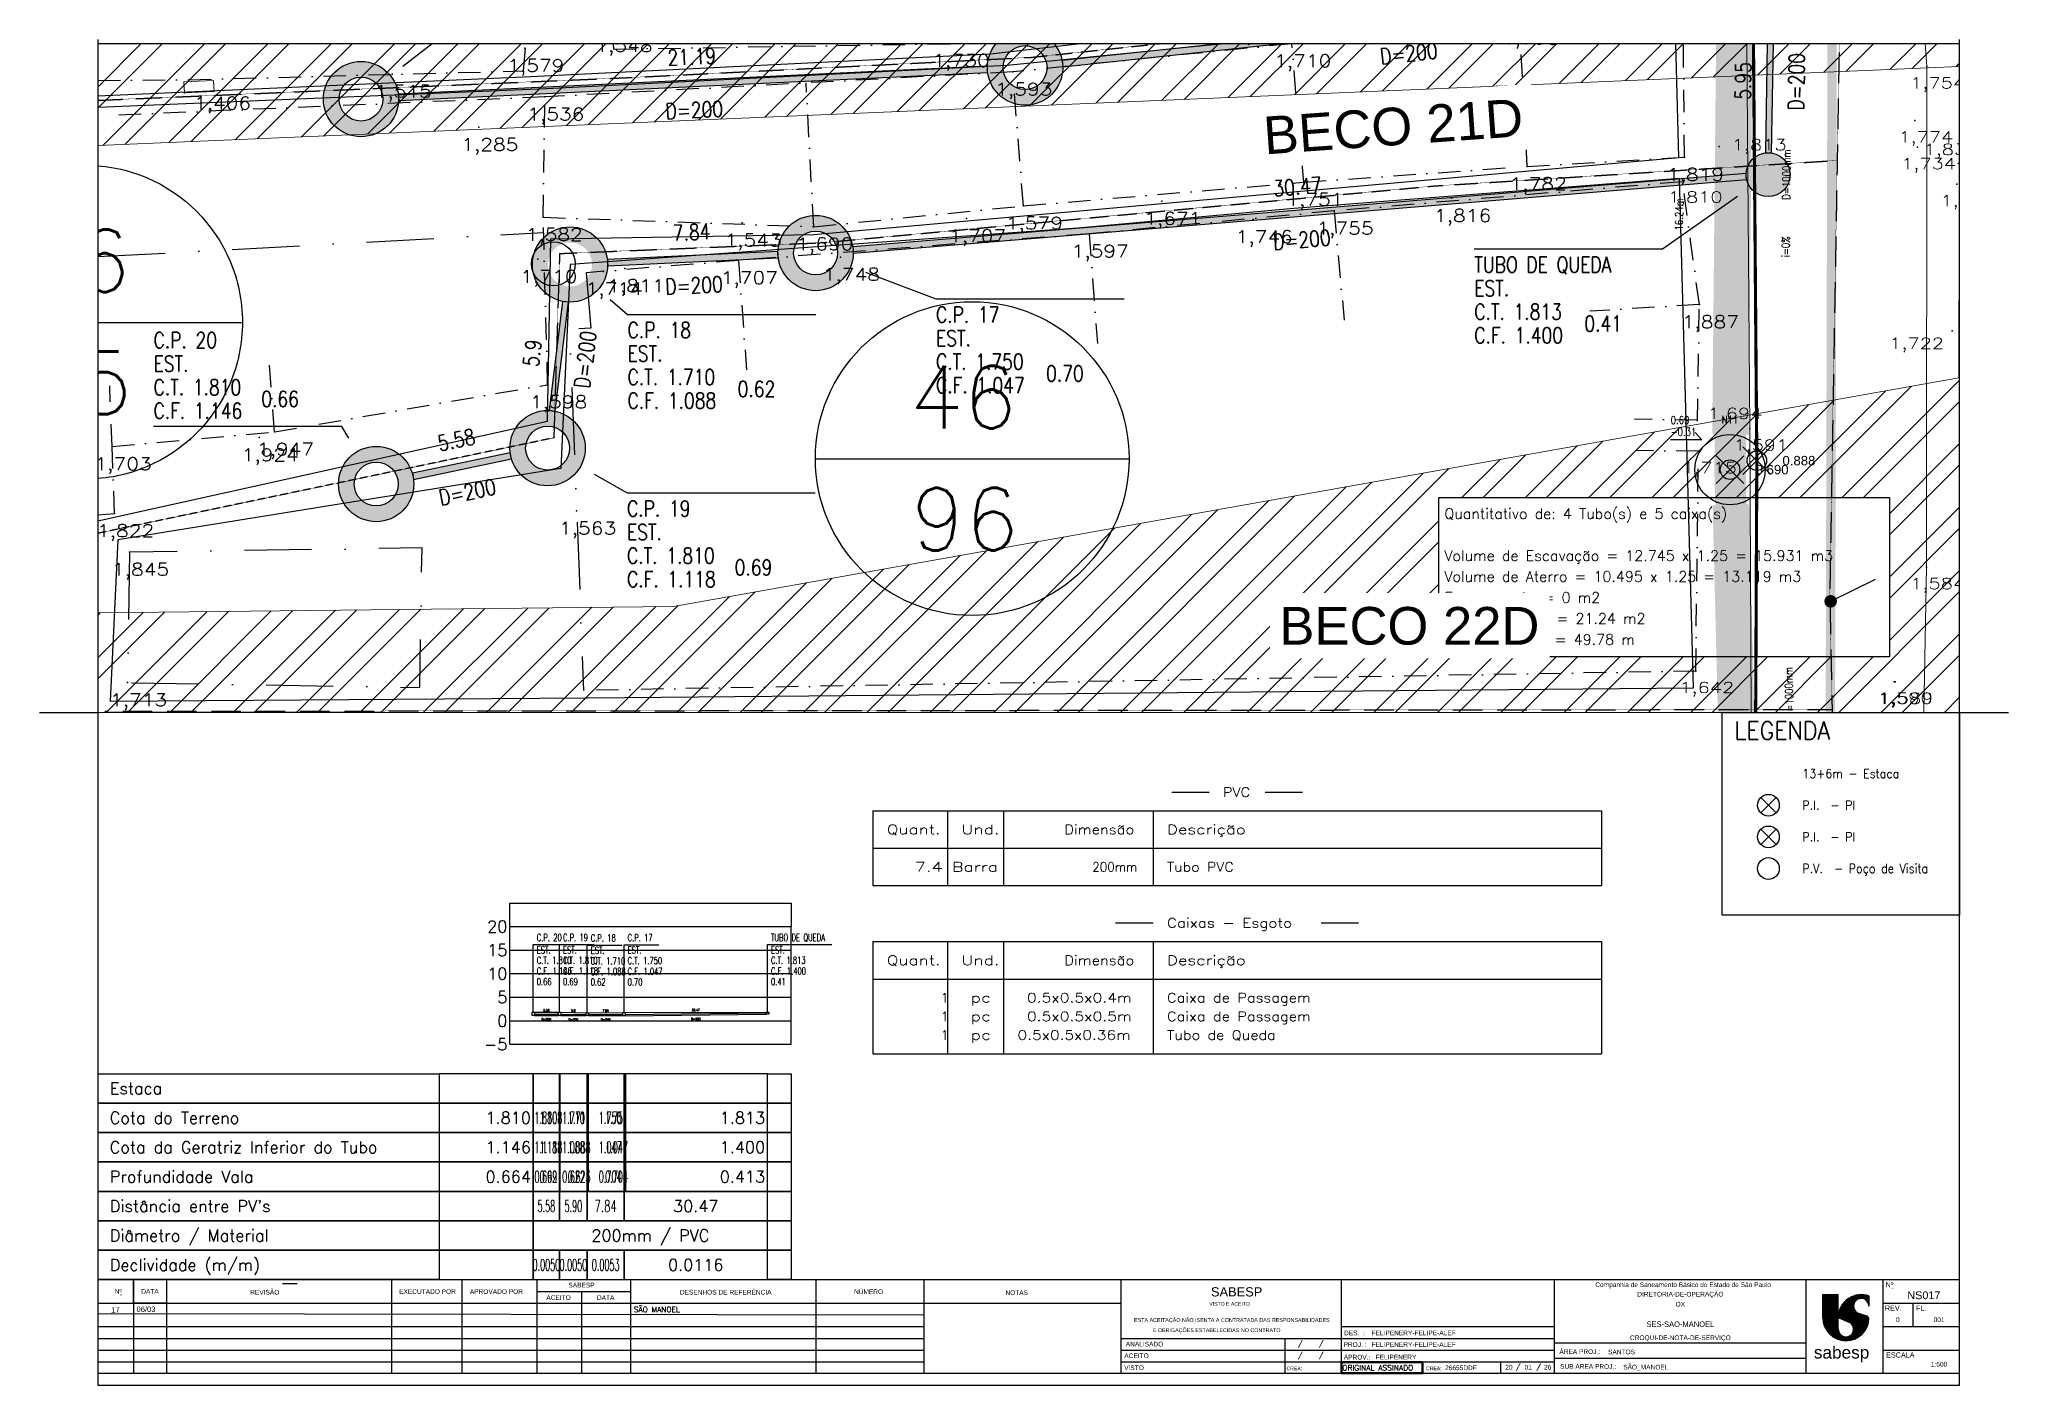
# Paper-space layout 'NS017' of a CAD drawing. Extents: x 0 to 418, y 6 to 292.
# The model-space entities are those that its viewports show. They can reach past a viewport. Long polylines and large blocks are cut down to what shows.
import ezdxf
from ezdxf.enums import TextEntityAlignment as Align

# ---------------------------------------------------------------- set-up
doc = ezdxf.new("R2010")
doc.units = 0
doc.header["$LTSCALE"] = 5
for name, pattern in [('CENTER2', [1.125, 0.75, -0.125, 0.125, -0.125]), ('CONTINUO', [0]), ('DASHDOT2', [12.7, 6.35, -3.175, 0, -3.175]), ('HIDDEN2', [0.1875, 0.125, -0.0625]), ('LIN0', [0])]:
    doc.linetypes.add(name, pattern=pattern)
for name, color, linetype in [('0-quadras', 6, 'Continuous'), ('_TG', 7, 'CONTINUO'), ('COTAS', 1, 'Continuous'), ('GUIA', 7, 'Continuous'), ('LIN - ADUTORA', 2, 'Continuous'), ('LISTAGEM_LINHA', 7, 'Continuous'), ('LISTAGEM_TEXTO', 7, 'Continuous'), ('LT-COTAS', 7, 'CONTINUO'), ('LT-COTAS-W', 7, 'CONTINUO'), ('ortofoto', 7, 'Continuous'), ('P_Eixo', 1, 'CENTER2'), ('PONTOS-AGUA_U', 7, 'Continuous'), ('PONTOS-Caixas - Esgoto_U', 1, 'Continuous'), ('PONTOS-CAIXAS_U', 1, 'Continuous'), ('PS_IND_COMPRIMENTO', 7, 'Continuous'), ('PS_IND_DIAMETRO', 7, 'Continuous'), ('PS_IND_FLUXO', 3, 'Continuous'), ('PS_IND_INCLINACAO', 7, 'Continuous'), ('PS_LINHA_QUADRO_LEGENDA', 8, 'Continuous'), ('PS_PERFIL_CAIXAS', 7, 'Continuous'), ('PS_PERFIL_COTA_LIN', 7, 'Continuous'), ('PS_PERFIL_COTA_TXT', 5, 'Continuous'), ('PS_PERFIL_GRADE', 8, 'Continuous'), ('PS_PERFIL_TERRENO', 3, 'Continuous'), ('PS_PERFIL_TUBO', 7, 'Continuous'), ('PS_PONTOS_IDENTIFICACAO_LIN', 7, 'Continuous'), ('PS_PONTOS_IDENTIFICACAO_TXT', 7, 'Continuous'), ('PS_TEXTO_QUADRO_LEGENDA', 7, 'Continuous'), ('S_Solo Comum', 33, 'Continuous'), ('T-MARGEM', 7, 'Continuous'), ('TEXTO', 7, 'Continuous'), ('TUBO_DE_CONCRETO', 2, 'Continuous'), ('TUBO_PVC', 1, 'Continuous'), ('V-NODE', 1, 'Continuous'), ('V-NODE-TEXT', 11, 'Continuous'), ('ZZ-Carimbo Texto', 7, 'Continuous')]:
    doc.layers.add(name, color=color, linetype=linetype)
for name, color, linetype, lineweight in [('00-trabalho', 7, 'Continuous', 25), ('LIN - AF', 142, 'Continuous', 5), ('LT-ALINHAMENTO-PREDIAL', 4, 'DASHDOT2', 25), ('LT-BORDA', 1, 'Continuous', 9), ('LT-GRELHA', 251, 'Continuous', 9)]:
    doc.layers.add(name, color=color, linetype=linetype, lineweight=lineweight)
doc.layers.add('INDICAÇÃO', color=4, linetype='LIN0', lineweight=20, true_color=0x00ffff)
doc.layers.add('ORIGINAL ASSINADO', color=1, linetype='Continuous', lineweight=50, plot=False)
doc.styles.add('CARIMBO', font='arial.ttf', dxfattribs={"height": 2})
doc.styles.add('Formato', font='swissel.ttf')
doc.styles.add('MONOTXT', font='MONOTXT', dxfattribs={"height": 0.2})
doc.styles.add('ROMANS', font='ROMANS.shx', dxfattribs={"height": 2})
doc.styles.add('SABESP', font='ROMANS.shx', dxfattribs={"height": 2})
doc.styles.add('simplex', font='simplex.shx', dxfattribs={"width": 0.8})
doc.styles.get("Standard").update_dxf_attribs({"font": 'arial.ttf'})
doc.styles.add('TEXTOS RUAS', font='arial.ttf')
picture_1 = doc.add_image_def('image1.tif', size_in_pixel=(14710, 13573))

psp = doc.layouts.new('NS017')

# ---------------------------------------------------------------- texts
at = {"linetype": 'Continuous', "style": 'Formato'}
for s, height, p in [('Nº', 0.997, (16.75, 25.93)), ('-', 1.1, (17.36, 25.29)), ('DATA', 0.997, (23.48, 25.93)), ('REVISÃO', 0.997, (47.88, 25.89)), ('EXECUTADO POR', 0.9966, (82.47, 25.89)), ('APROVADO POR', 0.9966, (97.11, 25.89)), ('ACEITO', 0.997, (110.32, 24.62)), ('SABESP', 0.997, (115.2, 27.27)), ('DATA', 0.997, (120.33, 24.62)), ('DESENHOS DE REFERÊNCIA', 0.9966, (145.84, 25.89)), ('NÚMERO', 0.997, (176.2, 25.98)), ('NOTAS', 0.997, (207.69, 25.67)), ('Nº', 1.096, (393.16, 27.37)), ('-', 1.1, (393.79, 26.68)), ('REV.', 1.096, (393.98, 22.38)), ('FL.', 1.096, (399.91, 22.38)), ('ESTA ACEITAÇÃO NÃO ISENTA A CONTRATADA DAS RESPONSABILIDADES', 0.8149, (253.4, 19.84)), ('E OBRIGAÇÕES ESTABELECIDAS NO CONTRATO', 0.8149, (250.17, 17.68)), ('ACEITO', 0.997, (233.15, 12.26)), ('ANALISADO', 0.997, (234.85, 14.73)), ('ÁREA PROJ.:', 0.9966, (327.34, 13.26)), ('ESCALA', 1.096, (395.47, 12.43)), ('VISTO', 0.997, (232.62, 9.71)), ('SUB ÁREA PROJ.:', 0.9966, (329.12, 10.11))]:
    psp.add_text(s, height=height, dxfattribs=at).set_placement(p, align=Align.MIDDLE)
at = {"linetype": 'Continuous', "ltscale": 0.8, "style": 'Formato'}
psp.add_text('SABESP  ', height=1.956, dxfattribs=at).set_placement((248.96, 24.86))
at = {"color": 5, "linetype": 'Continuous', "style": 'Formato'}
psp.add_text('Companhia de Saneamento Básico do Estado de São Paulo', height=0.9966, dxfattribs=at).set_placement((349.31, 27.23), align=Align.MIDDLE)
at = {"linetype": 'Continuous', "style": 'Formato'}
for s, height, p in [('VISTO E ACEITO', 0.7782, (248.61, 22.65)), ('DES.  :', 0.997, (277.26, 16.3)), ('PROJ. :', 0.997, (277.15, 13.84)), ('CREA:', 0.778, (265.02, 8.95)), ('APROV.:', 0.997, (277.2, 11.16)), ('CREA:', 0.778, (294.67, 8.95))]:
    psp.add_text(s, height=height, dxfattribs=at).set_placement(p, align=Align.BOTTOM_LEFT)
at = {"linetype": 'Continuous', "style": 'MONOTXT'}
for p in [(267.95, 14.78), (267.95, 12.3), (272.39, 14.78), (272.39, 12.3), (314.25, 9.82), (318.62, 9.82)]:
    psp.add_text('/', height=1.49, rotation=180, dxfattribs=at).set_placement(p, align=Align.MIDDLE)
at = {"color": 150, "ltscale": 15, "style": 'Formato'}
psp.add_text('sabesp', height=2.615, dxfattribs=at).set_placement((377.1, 11.67))
at = {"color": 5, "linetype": 'Continuous', "ltscale": 0.8, "style": 'Formato'}
for tag, text, height, p in [('DIRETORIA-DE-OPERAÇÃO', 'UNIDADE DE NEGÓCIO DE PRODUÇÃO DE ÁGUA DA METROPOLITANA', 0.9967, (348.73, 25.34)), ('OX', 'SISTEMA PRODUTOR', 0.9967, (348.73, 23.21)), ('SES-SAO-MANOEL', 'ADUTORA', 1.146, (348.73, 18.97))]:
    psp.add_attdef(tag, text=text, height=height, dxfattribs=at).set_placement(p, align=Align.MIDDLE_CENTER)
at = {"linetype": 'Continuous'}
for tag, text, height, style, p in [('NS017', '0000-000-0000', 1.6517, 'TEXTOS RUAS', (400.48, 25.11)), ('0', 'Ø', 0.997, 'Formato', (394.93, 19.92)), ('001', '00/00', 0.997, 'Formato', (403.71, 19.92)), ('20', '00', 0.997, 'Formato', (312.29, 9.83)), ('01', '00', 0.997, 'Formato', (316.4, 9.83)), ('26', '00', 0.997, 'Formato', (320.54, 9.83)), ('1:500', '1:500', 0.997, 'Formato', (403.71, 10.47))]:
    psp.add_attdef(tag, text=text, height=height, dxfattribs=dict(at, style=style)).set_placement(p, align=Align.MIDDLE_CENTER)
at = {"linetype": 'Continuous', "ltscale": 0.8, "style": 'Formato'}
for tag, p in [('17', (16.14, 22)), ('06/03', (22.64, 22.14))]:
    psp.add_attdef(tag, text='NS', height=1.146, dxfattribs=at).set_placement(p, align=Align.MIDDLE_CENTER)
at = {"linetype": 'Continuous', "style": 'Formato'}
for tag, p, s, height in [('FELIPENERY-FELIPE-ALEF', (283.1, 16.62), 'NOME', 0.997), ('FELIPENERY-FELIPE-ALEF', (283.1, 14.14), 'ROGÉRIO MASSONE', 0.9966), ('SANTOS', (333.36, 12.57), 'SISTEMA DE ABASTECIMENTO DE ÁGUA', 0.9966), ('FELIPENERY', (283.96, 11.48), 'PAULO HENRIQUE MATHEUS MACEDO', 0.9966), ('26655DDF', (298.73, 9.2), '5060651505/D', 0.9966), ('SÃO_MANOEL', (336.58, 9.35), 'SUBSISTEMA', 0.997)]:
    psp.add_attdef(tag, p, s, height=height, dxfattribs=at)
at = {"color": 5, "linetype": 'Continuous', "style": 'Formato'}
psp.add_attdef('CROQUI-DE-NOTA-DE-SERVIÇO', text='PLANTA DE CAMINHAMENTO', height=0.9966, dxfattribs=at).set_placement((348.73, 16.09), align=Align.MIDDLE_CENTER)
at = {"layer": 'LISTAGEM_TEXTO', "style": 'ROMANS'}
for s, height, width, p in [('PVC', 1.985, 1.125, (251.54, 131)), ('Quant.', 1.985, 1.326316, (180.07, 123.06)), ('Und.', 1.985, 1.354839, (195.95, 123.06)), ('Dimensão', 1.985, 1.158621, (217.79, 123.06)), ('Descrição', 1.985, 1.303448, (239.62, 123.06)), ('7.4', 1.985, 1.4, (186.02, 115.12)), ('Barra', 1.985, 1.346154, (193.96, 115.12)), ('200mm', 1.985, 0.9375, (223.74, 115.12)), ('Tubo PVC', 1.985, 1.12, (239.62, 115.12)), ('Caixas - Esgoto', 1.9852, 1.184211, (239.62, 103.21)), ('Quant.', 1.985, 1.326316, (180.07, 95.27)), ('Und.', 1.985, 1.354839, (195.95, 95.27)), ('Dimensão', 1.985, 1.158621, (217.79, 95.27)), ('Descrição', 1.985, 1.303448, (239.62, 95.27)), ('pc', 1.985, 1.354839, (197.93, 87.33)), ('0.5x0.5x0.4m', 1.9852, 1.223301, (209.85, 87.33)), ('Caixa de Passagem', 1.9852, 1.14791, (239.62, 87.33)), ('pc', 1.985, 1.354839, (197.93, 83.36)), ('0.5x0.5x0.5m', 1.9852, 1.223301, (209.85, 83.36)), ('Caixa de Passagem', 1.9852, 1.14791, (239.62, 83.36)), ('pc', 1.985, 1.354839, (197.93, 79.39)), ('0.5x0.5x0.36m', 1.9852, 1.207965, (207.86, 79.39)), ('Tubo de Queda', 1.9852, 1.1375, (239.62, 79.39))]:
    psp.add_text(s, height=height, dxfattribs=dict(at, width=width)).set_placement(p)
for p in [(191.51, 87.33), (191.51, 83.36), (191.51, 79.39)]:
    psp.add_text('1', height=1.99, dxfattribs=at).set_placement(p)
at = {"layer": 'ORIGINAL ASSINADO', "color": 240, "linetype": 'Continuous', "ltscale": 0.5, "style": 'ROMANS'}
psp.add_text('ORIGINAL ASSINADO', height=1.1648, dxfattribs=at).set_placement((276.88, 9.12))
at = {"layer": 'PS_IND_COMPRIMENTO', "style": 'ROMANS', "width": 0.8}
for s, rotation, p in [('5.58', 359.6843, (107.73, 85.61)), ('5.9', 359.6889, (113.47, 85.58)), ('7.84', 359.6728, (120.34, 85.54)), ('30.47', 0.6758, (139.47, 85.7))]:
    psp.add_text(s, height=0.5, rotation=rotation, dxfattribs=at).set_placement(p, align=Align.MIDDLE_CENTER)
at = {"layer": 'PS_IND_DIAMETRO', "style": 'ROMANS', "width": 0.8}
for rotation, p in [(359.6843, (107.72, 83.71)), (359.6889, (113.46, 83.68)), (359.6728, (120.33, 83.64)), (0.6758, (139.5, 83.8))]:
    psp.add_text('D=200', height=0.5, rotation=rotation, dxfattribs=at).set_placement(p, align=Align.MIDDLE_CENTER)
at = {"layer": 'PS_PERFIL_COTA_TXT', "style": 'ROMANS'}
for s, p in [('Estaca', (14.94, 69.05)), ('Cota do Terreno', (14.94, 62.8)), ('Cota da Geratriz Inferior do Tubo', (14.94, 56.55)), ('Profundidade Vala', (14.94, 50.3)), ("Distância entre PV's", (14.94, 44.05)), ('Diâmetro / Material', (14.94, 37.8)), ('Declividade (m/m)', (14.94, 31.55))]:
    psp.add_text(s, height=2.5, dxfattribs=at).set_placement(p, align=Align.MIDDLE_LEFT)
for s, p in [('1.810', (104.44, 62.8)), ('1.813', (154.22, 62.8)), ('1.146', (104.44, 56.55)), ('1.400', (154.22, 56.55)), ('0.664', (104.44, 50.3)), ('0.413', (154.22, 50.3))]:
    psp.add_text(s, height=2.5, dxfattribs=at).set_placement(p, align=Align.MIDDLE_RIGHT)
for s, width, p in [('1.810', 0.5, (110.02, 62.8)), ('1.808', 0.5, (111.12, 62.8)), ('1.710', 0.5, (115.91, 62.8)), ('1.711', 0.5, (117.11, 62.8)), ('1.750', 0.509101, (123.75, 62.8)), ('1.751', 0.5, (125.05, 62.8)), ('1.118', 0.5, (110.02, 56.55)), ('1.118', 0.5, (111.12, 56.55)), ('1.088', 0.5, (115.91, 56.55)), ('1.088', 0.5, (117.11, 56.55)), ('1.047', 0.509101, (123.75, 56.55)), ('1.047', 0.5, (125.05, 56.55)), ('0.692', 0.5, (110.02, 50.3)), ('0.691', 0.5, (111.12, 50.3)), ('0.622', 0.5, (115.91, 50.3)), ('0.623', 0.5, (117.11, 50.3)), ('0.704', 0.509101, (123.75, 50.3)), ('0.704', 0.5, (125.05, 50.3))]:
    psp.add_text(s, height=2.5, dxfattribs=dict(at, width=width)).set_placement(p, align=Align.MIDDLE_RIGHT)
for s, width, p in [('5.58', 0.5, (107.73, 44.05)), ('5.90', 0.5, (113.47, 44.05)), ('7.84', 0.626921, (120.33, 44.05)), ('0.0050', 0.5, (107.73, 31.55)), ('0.0050', 0.5, (113.47, 31.55)), ('0.0053', 0.5, (120.33, 31.55))]:
    psp.add_text(s, height=2.5, dxfattribs=dict(at, width=width)).set_placement(p, align=Align.MIDDLE_CENTER)
for s, p in [('30.47', (139.48, 44.05)), ('200mm / PVC', (129.83, 37.8)), ('0.0116', (139.48, 31.55))]:
    psp.add_text(s, height=2.5, dxfattribs=at).set_placement(p, align=Align.MIDDLE_CENTER)
at = {"layer": 'PS_PERFIL_COTA_TXT', "lineweight": -2, "style": 'ROMANS'}
psp.add_text('SÃO MANOEL', height=1.156, dxfattribs=at).set_placement((126.31, 22.1), align=Align.MIDDLE_LEFT)
at = {"layer": 'PS_PONTOS_IDENTIFICACAO_TXT', "style": 'ROMANS', "width": 0.7}
for s, p in [('C.P. 20', (105.69, 100.36)), ('C.P. 19', (111.27, 100.36)), ('C.P. 18', (117.16, 100.26)), ('C.P. 17', (125, 100.3)), ('TUBO DE QUEDA', (155.47, 100.36)), ('C.T. 1.810', (105.69, 95.49)), ('EST. ', (105.69, 97.74)), ('C.T. 1.810', (111.27, 95.49)), ('EST. ', (111.27, 97.74)), ('C.T. 1.710', (117.16, 95.39)), ('EST. ', (117.16, 97.64)), ('C.T. 1.750', (125, 95.43)), ('EST. ', (125, 97.68)), ('C.T. 1.813', (155.47, 95.49)), ('EST. ', (155.47, 97.74)), ('C.F. 1.146', (105.69, 93.24)), ('0.66', (105.69, 90.99)), ('C.F. 1.118', (111.27, 93.24)), ('0.69', (111.27, 90.99)), ('C.F. 1.088', (117.16, 93.14)), ('0.62', (117.16, 90.89)), ('C.F. 1.047', (125, 93.18)), ('0.70', (125, 90.93)), ('C.F. 1.400', (155.47, 93.24)), ('0.41', (155.47, 90.99))]:
    psp.add_text(s, height=1.5, dxfattribs=at).set_placement(p)
at = {"layer": 'PS_TEXTO_QUADRO_LEGENDA', "lineweight": -2, "style": 'ROMANS', "width": 0.9}
psp.add_text('LEGENDA', height=3.842, dxfattribs=at).set_placement((360.24, 143.15))
for s, height, p in [('13+6m - Estaca', 1.9211, (374.65, 135.94)), ('P.I.  - PI', 1.921, (374.65, 129.22)), ('P.I.  - PI', 1.921, (374.65, 122.49)), ('P.V.  - Poço de Visita', 1.9211, (374.65, 115.77))]:
    psp.add_text(s, height=height, dxfattribs=at).set_placement(p, align=Align.MIDDLE_LEFT)

msp = doc.modelspace()

# ---------------------------------------------------------------- texts
at = {"layer": 'PS_IND_COMPRIMENTO', "style": 'ROMANS', "width": 0.8}
for s, height, rotation, p in [('21.19', 0.5, 2.71114, (359240.59, 7352522.728)), ('5.95', 0.5, 89.01788, (359274.104, 7352521.958)), ('16.24m', 0.25, 89.43186, (359272.064, 7352517.704)), ('7.84', 0.5, 2.66502, (359240.583, 7352517.14)), ('5.9', 0.5, 83.03036, (359235.507, 7352513.285)), ('5.58', 0.5, 11.82268, (359233.087, 7352510.516)), ('16.87m', 0.25, 91.40646, (359272.191, 7352501.096))]:
    msp.add_text(s, height=height, rotation=rotation, dxfattribs=at).set_placement(p, align=Align.MIDDLE_CENTER)
at = {"layer": 'PS_IND_DIAMETRO', "style": 'ROMANS', "width": 0.8}
for s, height, rotation, p in [('D=200', 0.5, 6.08619, (359263.448, 7352522.83)), ('D=200', 0.5, 89.01788, (359275.804, 7352521.929)), ('D=200', 0.5, 2.71114, (359240.67, 7352521.03)), ('D=1000mm', 0.25, 89.43186, (359275.486, 7352518.97)), ('D=200', 0.5, 4.70128, (359260.038, 7352516.895)), ('D=200', 0.5, 2.66502, (359240.662, 7352515.441)), ('D=200', 0.5, 83.03036, (359237.194, 7352513.079)), ('D=200', 0.5, 11.82268, (359233.436, 7352508.852)), ('D=1000mm', 0.25, 91.40646, (359275.568, 7352502.479))]:
    msp.add_text(s, height=height, rotation=rotation, dxfattribs=at).set_placement(p, align=Align.MIDDLE_CENTER)
at = {"layer": 'PS_IND_INCLINACAO', "style": 'ROMANS', "width": 0.8}
msp.add_text('i=0%', height=0.25, rotation=89.43186, dxfattribs=at).set_placement((359275.464, 7352516.67), align=Align.MIDDLE_CENTER)
at = {"layer": 'PS_PONTOS_IDENTIFICACAO_TXT', "style": 'ROMANS', "width": 0.8}
for s, height, p in [('C.F. 1.207', 0.5, (359232.352, 7352523.43)), ('TUBO DE QUEDA', 0.5, (359265.535, 7352515.85)), ('EST. ', 0.5, (359265.535, 7352515.1)), ('C.P. 18', 0.5, (359238.542, 7352513.768)), ('C.P. 17', 0.5, (359248.375, 7352514.259)), ('C.T. 1.813', 0.5, (359265.535, 7352514.35)), ('0.41', 0.5, (359269.045, 7352513.975)), ('C.P. 20', 0.5, (359223.432, 7352513.446)), ('EST. ', 0.5, (359248.375, 7352513.509)), ('C.F. 1.400', 0.5, (359265.535, 7352513.6)), ('EST. ', 0.5, (359223.432, 7352512.696)), ('EST. ', 0.5, (359238.542, 7352513.018)), ('C.T. 1.750', 0.5, (359248.375, 7352512.759)), ('C.T. 1.810', 0.5, (359223.432, 7352511.946)), ('C.T. 1.710', 0.5, (359238.542, 7352512.268)), ('0.62', 0.5, (359242.052, 7352511.893)), ('C.F. 1.047', 0.5, (359248.375, 7352512.009)), ('0.70', 0.5, (359251.885, 7352512.384)), ('0.66', 0.5, (359226.865, 7352511.571)), ('C.F. 1.088', 0.5, (359238.542, 7352511.518)), ('C.F. 1.146', 0.5, (359223.432, 7352511.196)), ('0.69', 0.25, (359271.793, 7352511.024)), ('-0.31', 0.25, (359271.793, 7352510.649)), ('C.P. 19', 0.5, (359238.525, 7352508.079)), ('EST. ', 0.5, (359238.525, 7352507.329)), ('C.T. 1.810', 0.5, (359238.525, 7352506.579)), ('0.69', 0.5, (359241.958, 7352506.204)), ('C.F. 1.118', 0.5, (359238.525, 7352505.829))]:
    msp.add_text(s, height=height, dxfattribs=at).set_placement(p)
msp.add_text('N11', height=0.25, dxfattribs=at).set_placement((359273.688, 7352511.039), align=Align.CENTER)
at = {"layer": 'TEXTO', "style": 'SABESP'}
for s, p in [('46', (359220.975, 7352515.227)), ('95', (359221.034, 7352511.339)), ('46', (359249.24, 7352510.881)), ('96', (359249.299, 7352506.993))]:
    msp.add_text(s, height=2, dxfattribs=at).set_placement(p, align=Align.CENTER)

# ---------------------------------------------------------------- blocks, each defined once
blk = doc.blocks.new('*U769', base_point=(4191.731, 1118.971))
for p, q in [((4191.559, 1119.139), (4191.902, 1118.803)), ((4191.898, 1119.143), (4191.563, 1118.8))]:
    blk.add_line(p, q)
blk.add_circle((4191.731, 1118.971), 0.24)
blk = doc.blocks.new('*U768', base_point=(4191.731, 1118.971))
for p, q in [((4191.559, 1119.139), (4191.902, 1118.803)), ((4191.898, 1119.143), (4191.563, 1118.8))]:
    blk.add_line(p, q)
blk.add_circle((4191.731, 1118.971), 0.24)
blk = doc.blocks.new('*U767', base_point=(362285.523, 7352579.72))
at = {"layer": 'GUIA'}
blk.add_circle((362285.523, 7352579.72), 0.24, dxfattribs=at)
blk = doc.blocks.new('*U879')
at = {"layer": 'PS_PERFIL_GRADE', "linetype": 'Continuous'}
for p, q in [((0, 0), (0, 25)), ((0, 25), (59.78, 25)), ((59.78, 0), (59.78, 25)), ((0, 20), (59.78, 20)), ((0, 15), (59.78, 15)), ((0, 10), (59.78, 10)), ((0, 5), (59.78, 5)), ((0, 0), (59.78, 0))]:
    blk.add_line(p, q, dxfattribs=at)
blk.add_lwpolyline([(0, 25), (0, 30), (59.78, 30), (59.78, 25)], dxfattribs=at)
at = {"layer": 'PS_PERFIL_GRADE', "style": 'ROMANS'}
for s, p in [('20', (-0.5, 25)), ('15', (-0.5, 20)), ('10', (-0.5, 15)), ('5', (-0.5, 10)), ('0', (-0.5, 5)), ('-5', (-0.5, 0))]:
    blk.add_text(s, height=2.5, dxfattribs=at).set_placement(p, align=Align.MIDDLE_RIGHT)
blk = doc.blocks.new('*U151')
at = {"color": 0, "linetype": 'ByBlock', "lineweight": -2, "transparency": 16777216}
for p, q in [((-0.71, -0.71), (0.71, 0.71)), ((-0.71, 0.71), (0.71, -0.71))]:
    blk.add_line(p, q, dxfattribs=at)
blk.add_circle((0, 0), 0.5, dxfattribs=at)
blk = doc.blocks.new('A$C16bf6896')
at = {"layer": 'V-NODE', "xscale": 0.625, "yscale": 0.625, "zscale": 0.625}
for p in [(-15.069, -319.654, -0.394), (-14.215, -319.367, -0.196)]:
    blk.add_blockref('*U151', p, dxfattribs=at)
at = {"layer": 'V-NODE-TEXT', "char_height": 0.3, "attachment_point": 4}
for s, insert in [('0.690', (-14.252, -319.654, -0.394)), ('0.888', (-13.398, -319.367, -0.196))]:
    blk.add_mtext(s, dxfattribs=dict(at, insert=insert))
blk = doc.blocks.new('*U267')
at = {"layer": 'T-MARGEM'}
blk.add_line((0, 0), (0, 0.2), dxfattribs=at)
at = {"layer": 'T-MARGEM', "const_width": 0.025, "flags": 128}
blk.add_lwpolyline([(-0.0125, 0, 1), (0.0125, 0, 1)], format="xyb", close=True, dxfattribs=at)
blk = doc.blocks.new('SIMB_PONTO')
at = {"color": 0}
blk.add_point((0, 0), dxfattribs=at)
for tag in ['COTA', 'PONTO', 'DESC']:
    blk.add_attdef(tag, (0, 0), '', height=1)
blk = doc.blocks.new('*U681', base_point=(550.6981, 290.3575))
blk.add_circle((550.6981, 290.3575), 0.14)
blk = doc.blocks.new('*U800', base_point=(550.698, 290.358))
blk.add_circle((550.698, 290.358), 0.14)
blk = doc.blocks.new('*U801', base_point=(550.698, 290.358))
blk.add_circle((550.698, 290.358), 0.14)
blk = doc.blocks.new('*U802', base_point=(550.698, 290.358))
blk.add_circle((550.698, 290.358), 0.14)
blk = doc.blocks.new('*U803', base_point=(550.698, 290.358))
blk.add_circle((550.698, 290.358), 0.14)
blk = doc.blocks.new('*U804', base_point=(550.698, 290.358))
blk.add_circle((550.698, 290.358), 0.14)
blk = doc.blocks.new('*U805', base_point=(550.698, 290.358))
blk.add_circle((550.698, 290.358), 0.14)
blk = doc.blocks.new('*U806', base_point=(550.698, 290.358))
blk.add_circle((550.698, 290.358), 0.14)
blk = doc.blocks.new('*U815', base_point=(9679.184, 9377.793))
at = {"const_width": 0.1, "flags": 128}
blk.add_lwpolyline([(9678.994, 9377.793, 1), (9679.374, 9377.793, 1)], format="xyb", close=True, dxfattribs=at)
blk.add_circle((9679.184, 9377.793), 0.24)
blk = doc.blocks.new('*U816', base_point=(9679.184, 9377.793))
at = {"const_width": 0.1, "flags": 128}
blk.add_lwpolyline([(9678.994, 9377.793, 1), (9679.374, 9377.793, 1)], format="xyb", close=True, dxfattribs=at)
blk.add_circle((9679.184, 9377.793), 0.24)
blk = doc.blocks.new('*U817', base_point=(9679.184, 9377.793))
at = {"const_width": 0.1, "flags": 128}
blk.add_lwpolyline([(9678.994, 9377.793, 1), (9679.374, 9377.793, 1)], format="xyb", close=True, dxfattribs=at)
blk.add_circle((9679.184, 9377.793), 0.24)
blk = doc.blocks.new('*U818', base_point=(9679.184, 9377.793))
at = {"const_width": 0.1, "flags": 128}
blk.add_lwpolyline([(9678.994, 9377.793, 1), (9679.374, 9377.793, 1)], format="xyb", close=True, dxfattribs=at)
blk.add_circle((9679.184, 9377.793), 0.24)
blk = doc.blocks.new('*U819', base_point=(9679.184, 9377.793))
at = {"const_width": 0.1, "flags": 128}
blk.add_lwpolyline([(9678.994, 9377.793, 1), (9679.374, 9377.793, 1)], format="xyb", close=True, dxfattribs=at)
blk.add_circle((9679.184, 9377.793), 0.24)
blk = doc.blocks.new('*U820', base_point=(9679.184, 9377.793))
at = {"const_width": 0.1, "flags": 128}
blk.add_lwpolyline([(9678.994, 9377.793, 1), (9679.374, 9377.793, 1)], format="xyb", close=True, dxfattribs=at)
blk.add_circle((9679.184, 9377.793), 0.24)
blk = doc.blocks.new('*U829', base_point=(9709.606, 9361.717))
at = {"const_width": 0.14, "flags": 128}
blk.add_lwpolyline([(9709.536, 9361.717, 1), (9709.676, 9361.717, 1)], format="xyb", close=True, dxfattribs=at)
blk.add_circle((9709.606, 9361.717), 0.14)

# ---------------------------------------------------------------- hatches: boundary and pattern name
at = {"layer": 'LISTAGEM_TEXTO', "transparency": 33554559}
h = msp.add_hatch(color=1, dxfattribs=at)
h.dxf.hatch_style = 1
h.paths.add_polyline_path([(359274.588, 7352568.091), (359274.388, 7352568.091), (359274.569, 7352563.273), (359274.639, 7352563.276, -0.021607), (359274.699, 7352563.278), (359274.769, 7352563.28)])
h.paths.add_polyline_path([(359274.576, 7352568.429), (359274.375, 7352568.429), (359274.388, 7352568.091), (359274.588, 7352568.091)])
h.paths.add_polyline_path([(359274.569, 7352568.595), (359274.5, 7352568.592, -0.021607), (359274.439, 7352568.59), (359274.369, 7352568.587), (359274.375, 7352568.429), (359274.576, 7352568.429)])
h.paths.add_polyline_path([(359274.821, 7352561.883), (359274.751, 7352561.88, -0.021575), (359274.691, 7352561.878), (359274.621, 7352561.875), (359275.048, 7352550.369), (359275.148, 7352550.372), (359275.248, 7352550.376)])
h.paths.add_polyline_path([(359275.301, 7352548.979), (359275.232, 7352548.976, -0.021685), (359275.171, 7352548.974), (359275.102, 7352548.971), (359275.224, 7352545.815), (359275.294, 7352545.817, -0.021685), (359275.354, 7352545.82), (359275.424, 7352545.823)])
h.paths.add_polyline_path([(359275.439, 7352544.419), (359275.363, 7352544.42, -0.017339), (359275.315, 7352544.421), (359275.239, 7352544.422), (359275.207, 7352542.531), (359275.282, 7352542.53, -0.017339), (359275.331, 7352542.529), (359275.407, 7352542.527)])
h.paths.add_polyline_path([(359275.383, 7352541.128), (359275.307, 7352541.13, -0.017339), (359275.258, 7352541.131), (359275.183, 7352541.132), (359274.917, 7352525.618), (359274.993, 7352525.617, -0.017339), (359275.041, 7352525.616), (359275.117, 7352525.615)])
h.paths.add_polyline_path([(359275.093, 7352524.216), (359275.017, 7352524.217, -0.017339), (359274.969, 7352524.218), (359274.893, 7352524.219), (359274.815, 7352519.671), (359274.915, 7352519.669), (359275.015, 7352519.668)])
h.paths.add_polyline_path([(359275.622, 7352546.744), (359275.616, 7352548.031), (359275.241, 7352548.029), (359275.247, 7352546.743)], flags=9)

# ---------------------------------------------------------------- linework, layer by layer
at = {"layer": '0-quadras', "color": 5, "lineweight": 30, "ltscale": 0.3}
msp.add_lwpolyline([(359295.851, 7352518.576), (359281.154, 7352519.623), (359281.074, 7352533.756)], dxfattribs=at)
msp.add_lwpolyline([(359292.414, 7352518.246), (359306.2, 7352516.724), (359312.448, 7352515.881), (359326.249, 7352514.82), (359326.842, 7352515.881), (359343.872, 7352514.723), (359343.434, 7352507.854), (359346.345, 7352507.411), (359346.579, 7352501.172), (359337.86, 7352500.75), (359332.948, 7352500.876), (359313.206, 7352500.624), (359313.181, 7352500.025), (359309.293, 7352499.852), (359304.774, 7352498.357), (359281.293, 7352498.185), (359281.08, 7352510.883), (359281.158, 7352518.944)], close=True, dxfattribs=at)
at = {"layer": 'COTAS', "ltscale": 4}
for p, q in [((359216.265, 7352514.26), (359226.265, 7352514.26)), ((359244.53, 7352509.914), (359254.53, 7352509.914))]:
    msp.add_line(p, q, dxfattribs=at)
at = {"layer": 'COTAS'}
for centre in [(359221.265, 7352514.268), (359249.53, 7352509.922)]:
    msp.add_circle(centre, 5, dxfattribs=at)
at = {"layer": 'LIN - ADUTORA', "const_width": 1}
msp.add_lwpolyline([(359274.102, 7352492.707), (359273.688, 7352509.569), (359273.849, 7352525.805)], dxfattribs=at)
at = {"layer": 'LIN - AF', "const_width": 0.1, "flags": 128}
msp.add_lwpolyline([(359274.46, 7352491.84), (359274.542, 7352509.856), (359274.412, 7352526.041)], dxfattribs=at)
at = {"layer": 'LT-ALINHAMENTO-PREDIAL', "color": 8}
for p, q in [((359272.238, 7352519.526), (359272.186, 7352524.415)), ((359249.621, 7352523.155), (359258.392, 7352523.989)), ((359266.972, 7352523.867), (359259.715, 7352523.144)), ((359235.224, 7352522.277), (359235.343, 7352523.591)), ((359238.077, 7352523.638), (359238.092, 7352522.969)), ((359238.092, 7352522.969), (359249.621, 7352523.155)), ((359259.715, 7352523.144), (359250.822, 7352522.246)), ((359220.459, 7352521.967), (359224.56, 7352521.994)), ((359224.56, 7352521.994), (359235.224, 7352522.277)), ((359250.822, 7352522.246), (359235.904, 7352521.449)), ((359235.904, 7352521.449), (359216.747, 7352520.632)), ((359267.223, 7352519.232), (359272.238, 7352519.526)), ((359251.16, 7352517.977), (359260.1, 7352518.729)), ((359260.1, 7352518.729), (359267.223, 7352519.232)), ((359272.17, 7352518.746), (359261.063, 7352517.815)), ((359272.71, 7352514.829), (359272.17, 7352518.746)), ((359235.994, 7352512.278), (359235.852, 7352517.613)), ((359235.852, 7352517.613), (359244.477, 7352517.312)), ((359244.477, 7352517.312), (359251.16, 7352517.977)), ((359261.063, 7352517.815), (359253.258, 7352517.085)), ((359253.258, 7352517.085), (359242.075, 7352516.238)), ((359242.075, 7352516.238), (359237.226, 7352515.845)), ((359272.647, 7352511.111), (359272.71, 7352514.829)), ((359227.287, 7352510.774), (359235.994, 7352512.278)), ((359222.108, 7352510.304), (359227.287, 7352510.774)), ((359222.19, 7352508.175), (359222.108, 7352510.304)), ((359272.596, 7352503.153, 1.533), (359272.682, 7352510.157, 1.533)), ((359211.986, 7352507.248), (359222.19, 7352508.175))]:
    msp.add_line(p, q, dxfattribs=at)
at = {"layer": 'LT-ALINHAMENTO-PREDIAL', "color": 8, "flags": 128}
for points in [[(359267.223, 7352519.232), (359266.972, 7352523.867)], [(359260.1, 7352518.73), (359259.715, 7352523.144)], [(359244.477, 7352517.312), (359244.232, 7352521.894)], [(359251.16, 7352517.977), (359250.822, 7352522.246)], [(359235.852, 7352517.613), (359235.904, 7352521.449)], [(359261.063, 7352517.815), (359261.389, 7352514.33)], [(359253.258, 7352517.085), (359253.522, 7352513.595)], [(359242.075, 7352516.238), (359242.339, 7352512.748)], [(359272.71, 7352514.829), (359269.216, 7352514.619)], [(359227.287, 7352510.774), (359227.129, 7352512.898)], [(359222.108, 7352510.304), (359222.034, 7352512.241)]]:
    msp.add_lwpolyline(points, dxfattribs=at)
at = {"layer": 'LT-ALINHAMENTO-PREDIAL', "color": 8, "ltscale": 3, "flags": 128}
for points, elevation in [([(359211.986, 7352507.248), (359211.592, 7352510.316), (359208.58, 7352509.93), (359208.255, 7352515.63), (359235.865, 7352517.128)], 1.731), ([(359222.669, 7352506.942), (359222.603, 7352502.783), (359231.917, 7352502.627), (359231.991, 7352507.074), (359222.669, 7352506.942)], 1.845)]:
    msp.add_lwpolyline(points, dxfattribs=dict(at, elevation=elevation))
msp.add_lwpolyline([(359237.226, 7352515.845), (359237.368, 7352514.083), (359236.696, 7352514.028), (359237.141, 7352502.537)], dxfattribs=at)
at = {"layer": 'LT-ALINHAMENTO-PREDIAL', "color": 8, "flags": 128}
for points, elevation in [([(359272.641, 7352511.151), (359270.641, 7352511.176)], 1.694), ([(359272.682, 7352510.157), (359270.682, 7352510.182)], 1.533), ([(359272.596, 7352503.153), (359237.141, 7352502.537)], 1.533)]:
    msp.add_lwpolyline(points, dxfattribs=dict(at, elevation=elevation))
at = {"layer": 'LT-BORDA', "flags": 128}
for points, elevation in [([(359273.89, 7352568.26), (359274.32, 7352510.876), (359274.399, 7352495.413)], 1.964), ([(359279.591, 7352486.8), (359279.955, 7352506.465), (359279.958, 7352522.42), (359279.236, 7352534.153)], 1.352)]:
    msp.add_lwpolyline(points, dxfattribs=dict(at, elevation=elevation))
at = {"layer": 'LT-GRELHA', "flags": 128}
msp.add_lwpolyline([(359224.416, 7352521.573), (359225.364, 7352521.616), (359225.347, 7352521.972), (359224.4, 7352521.928)], close=True, dxfattribs=at)
at = {"layer": 'P_Eixo', "color": 1, "linetype": 'HIDDEN2', "ltscale": 0.5}
for p, q in [((359251.414, 7352522.709), (359277.208, 7352525.459)), ((359238.572, 7352522.063), (359251.414, 7352522.709)), ((359210.39, 7352520.857), (359238.572, 7352522.063)), ((359244.736, 7352516.801), (359264.257, 7352518.61)), ((359236.376, 7352516.457), (359244.736, 7352516.801)), ((359221.878, 7352501.87), (359276.942, 7352501.928))]:
    msp.add_line(p, q, dxfattribs=at)
at = {"layer": 'P_Eixo', "color": 1, "linetype": 'HIDDEN2', "ltscale": 0.5, "flags": 128}
for points in [[(359290.602, 7352823.732), (359287.134, 7352778.385), (359278.894, 7352733.428), (359276.926, 7352692.908), (359276.424, 7352643.555), (359275.887, 7352589.752), (359277.551, 7352545.469), (359276.867, 7352505.597), (359277.842, 7352457.728), (359277.647, 7352423.209), (359277.161, 7352411.589), (359279.5, 7352389.378), (359286.267, 7352368.996), (359296.599, 7352348.041)], [(359280.951, 7352519.337), (359296.947, 7352518.133), (359315.775, 7352515.913), (359325.636, 7352515.415), (359327.185, 7352516.581), (359345.038, 7352515.044)]]:
    msp.add_lwpolyline(points, dxfattribs=at)
at = {"layer": 'P_Eixo', "linetype": 'HIDDEN2', "ltscale": 0.5, "flags": 128}
msp.add_lwpolyline([(359236.376, 7352516.457), (359236.192, 7352510.584), (359220.122, 7352507.22), (359208.052, 7352507.22)], dxfattribs=at)
at = {"layer": 'PS_PONTOS_IDENTIFICACAO_LIN', "linetype": 'Continuous'}
for points in [[(359231.384, 7352522.424), (359232.352, 7352523.18), (359238.352, 7352523.18)], [(359273.921, 7352518.279), (359271.535, 7352516.6), (359265.535, 7352516.6)], [(359246.124, 7352515.867), (359248.375, 7352515.009), (359254.375, 7352515.009)], [(359237.992, 7352514.995), (359238.542, 7352514.518), (359244.542, 7352514.518)], [(359229.657, 7352510.57), (359229.432, 7352510.946), (359223.432, 7352510.946)], [(359272.581, 7352510.75), (359272.793, 7352510.524), (359271.793, 7352510.524)], [(359237.474, 7352509.421), (359238.525, 7352508.829), (359244.525, 7352508.829)]]:
    msp.add_lwpolyline(points, dxfattribs=at)
at = {"layer": 'TUBO_DE_CONCRETO', "const_width": 1.16}
for points in [[(359273.699, 7352510.689), (359273.838, 7352524.685)], [(359274.075, 7352493.826), (359273.715, 7352508.45)]]:
    msp.add_lwpolyline(points, dxfattribs=at)
at = {"layer": 'TUBO_PVC', "const_width": 0.3}
msp.add_lwpolyline([(359276.867, 7352494.469), (359276.997, 7352543.969)], dxfattribs=at)
at = {"layer": 'TUBO_PVC'}
for points in [[(359252.407, 7352522.508), (359252.418, 7352522.408), (359274.32, 7352524.744), (359274.309, 7352524.843), (359274.299, 7352524.943), (359252.397, 7352522.607)], [(359274.993, 7352524.218), (359274.893, 7352524.219), (359274.815, 7352519.671), (359274.915, 7352519.669), (359275.015, 7352519.668), (359275.093, 7352524.216)], [(359231.243, 7352521.435), (359231.248, 7352521.335), (359250.022, 7352522.224), (359250.017, 7352522.324), (359250.013, 7352522.424), (359231.238, 7352521.535)], [(359237.906, 7352516.164), (359237.911, 7352516.064), (359243.344, 7352516.317), (359243.339, 7352516.417), (359243.334, 7352516.517), (359237.901, 7352516.264)], [(359236.139, 7352511.446), (359236.238, 7352511.434), (359236.662, 7352514.906), (359236.563, 7352514.918), (359236.464, 7352514.93), (359236.039, 7352511.458)], [(359231.704, 7352509.358), (359231.724, 7352509.26), (359234.84, 7352509.912), (359234.82, 7352510.01), (359234.799, 7352510.108), (359231.683, 7352509.456)]]:
    msp.add_lwpolyline(points, close=True, dxfattribs=at)

# ---------------------------------------------------------------- block references
at = {"layer": '_TG', "color": 3}
ref = msp.add_blockref('SIMB_PONTO', (359279.667, 7352519.847, 1.734), dxfattribs=at)
ref.add_attrib('COTA', '1,734', dxfattribs={"layer": '0', "color": 8, "height": 0.35, "style": 'simplex', "width": 1.296296, "flags": 8}).set_placement((359279.142, 7352519.147), (359280.892, 7352519.147), align=Align.FIT)
for p in [(359279.667, 7352519.847, 1.734), (359278.947, 7352502.812, 1.589)]:
    msp.add_blockref('SIMB_PONTO', p, dxfattribs=at)
ref = msp.add_blockref('SIMB_PONTO', (359278.947, 7352502.812, 1.589), dxfattribs=at)
ref.add_attrib('COTA', '1,589', dxfattribs={"layer": '0', "color": 8, "height": 0.35, "style": 'simplex', "width": 1.329114, "flags": 8}).set_placement((359278.422, 7352502.112), (359280.172, 7352502.112), align=Align.FIT)
at = {"layer": 'LT-COTAS'}
ref = msp.add_blockref('SIMB_PONTO', (359279.958, 7352522.42, 1.754), dxfattribs=at)
ref.add_attrib('COTA', '1,754', dxfattribs={"layer": '0', "color": 8, "height": 0.35, "style": 'simplex', "width": 1.296296, "flags": 8}).set_placement((359279.433, 7352521.72), (359281.183, 7352521.72), align=Align.FIT)
for p in [(359279.958, 7352522.42, 1.754), (359279.579, 7352520.695, 1.774), (359273.346, 7352519.869, 1.813), (359272.226, 7352518.782, 1.81), (359280.919, 7352518.662, 1.787), (359280.771, 7352513.99, 1.722), (359272.641, 7352511.151, 1.694), (359274.32, 7352510.876, 1.591), (359272.682, 7352510.157, 1.715), (359279.955, 7352506.465, 1.584), (359272.596, 7352503.153, 1.642)]:
    msp.add_blockref('SIMB_PONTO', p, dxfattribs=at)
ref = msp.add_blockref('SIMB_PONTO', (359279.579, 7352520.695, 1.774), dxfattribs=at)
ref.add_attrib('COTA', '1,774', dxfattribs={"layer": '0', "color": 8, "height": 0.35, "style": 'simplex', "width": 1.296296, "flags": 8}).set_placement((359279.054, 7352519.995), (359280.804, 7352519.995), align=Align.FIT)
ref = msp.add_blockref('SIMB_PONTO', (359273.346, 7352519.869, 1.813), dxfattribs=at)
ref.add_attrib('COTA', '1,813', dxfattribs={"layer": '0', "color": 8, "height": 0.35, "style": 'simplex', "width": 1.381579, "flags": 8}).set_placement((359273.739, 7352519.748), (359275.489, 7352519.748), align=Align.FIT)
ref = msp.add_blockref('SIMB_PONTO', (359281.736, 7352519.855, 1.838), dxfattribs=at)
ref.add_attrib('COTA', '1,838', dxfattribs={"layer": '0', "color": 8, "height": 0.35, "style": 'simplex', "width": 1.3125, "flags": 8}).set_placement((359279.855, 7352519.6), (359281.605, 7352519.6), align=Align.FIT)
ref = msp.add_blockref('SIMB_PONTO', (359272.226, 7352518.782, 1.81), dxfattribs=at)
ref.add_attrib('COTA', '1,810', dxfattribs={"layer": '0', "color": 8, "height": 0.35, "style": 'simplex', "width": 1.381579, "flags": 8}).set_placement((359271.701, 7352518.082), (359273.451, 7352518.082), align=Align.FIT)
ref = msp.add_blockref('SIMB_PONTO', (359280.919, 7352518.662, 1.787), dxfattribs=at)
ref.add_attrib('COTA', '1,787', dxfattribs={"layer": '0', "color": 8, "height": 0.35, "style": 'simplex', "width": 1.3125, "flags": 8}).set_placement((359280.394, 7352517.962), (359282.144, 7352517.962), align=Align.FIT)
ref = msp.add_blockref('SIMB_PONTO', (359280.771, 7352513.99, 1.722), dxfattribs=at)
ref.add_attrib('COTA', '1,722', dxfattribs={"layer": '0', "color": 8, "height": 0.35, "style": 'simplex', "width": 1.3125, "flags": 8}).set_placement((359278.76, 7352513.419), (359280.51, 7352513.419), align=Align.FIT)
ref = msp.add_blockref('SIMB_PONTO', (359272.641, 7352511.151, 1.694), dxfattribs=at)
ref.add_attrib('COTA', '1,694', dxfattribs={"layer": '0', "color": 8, "height": 0.35, "style": 'simplex', "width": 1.296296, "flags": 8}).set_placement((359272.971, 7352511.185), (359274.721, 7352511.185), align=Align.FIT)
ref = msp.add_blockref('SIMB_PONTO', (359274.32, 7352510.876, 1.591), dxfattribs=at)
ref.add_attrib('COTA', '1,591', dxfattribs={"layer": '0', "color": 8, "height": 0.35, "style": 'simplex', "width": 1.478873, "flags": 8}).set_placement((359273.795, 7352510.176), (359275.545, 7352510.176), align=Align.FIT)
ref = msp.add_blockref('SIMB_PONTO', (359272.682, 7352510.157, 1.715), dxfattribs=at)
ref.add_attrib('COTA', '1,715', dxfattribs={"layer": '0', "color": 8, "height": 0.35, "style": 'simplex', "width": 1.381579, "flags": 8}).set_placement((359272.157, 7352509.457), (359273.907, 7352509.457), align=Align.FIT)
ref = msp.add_blockref('SIMB_PONTO', (359279.955, 7352506.465, 1.584), dxfattribs=at)
ref.add_attrib('COTA', '1,584', dxfattribs={"layer": '0', "color": 8, "height": 0.35, "style": 'simplex', "width": 1.296296, "flags": 8}).set_placement((359279.43, 7352505.765), (359281.18, 7352505.765), align=Align.FIT)
ref = msp.add_blockref('SIMB_PONTO', (359281.624, 7352506.234, 1.609), dxfattribs=at)
ref.add_attrib('COTA', '1,609', dxfattribs={"layer": '0', "color": 8, "height": 0.35, "style": 'simplex', "width": 1.329114, "flags": 8}).set_placement((359281.099, 7352505.534), (359282.849, 7352505.534), align=Align.FIT)
ref = msp.add_blockref('SIMB_PONTO', (359272.596, 7352503.153, 1.642), dxfattribs=at)
ref.add_attrib('COTA', '1,642', dxfattribs={"layer": '0', "color": 8, "height": 0.35, "style": 'simplex', "width": 1.3125, "flags": 8}).set_placement((359272.071, 7352502.453), (359273.821, 7352502.453), align=Align.FIT)
at = {"layer": 'LT-COTAS', "color": 3}
ref = msp.add_blockref('SIMB_PONTO', (359278.917, 7352502.812, 1.59), dxfattribs=at)
ref.add_attrib('COTA', '1,590', dxfattribs={"layer": '0', "color": 8, "height": 0.35, "style": 'simplex', "width": 1.3125, "flags": 8}).set_placement((359278.392, 7352502.112), (359280.142, 7352502.112), align=Align.FIT)
msp.add_blockref('SIMB_PONTO', (359278.917, 7352502.812, 1.59), dxfattribs=at)
at = {"layer": 'LT-COTAS-W', "color": 3}
ref = msp.add_blockref('SIMB_PONTO', (359258.4, 7352523.968, 1.765), dxfattribs=at)
ref.add_attrib('COTA', '1,765', dxfattribs={"layer": '0', "color": 8, "height": 0.4, "style": 'simplex', "width": 1.197656, "flags": 8}).set_placement((359257.838, 7352523.218), (359259.663, 7352523.218), align=Align.FIT)
ref = msp.add_blockref('SIMB_PONTO', (359266.972, 7352523.867, 1.79), dxfattribs=at)
ref.add_attrib('COTA', '1,790', dxfattribs={"layer": '0', "color": 8, "height": 0.4, "style": 'simplex', "width": 1.197656, "flags": 8}).set_placement((359266.41, 7352523.117), (359268.235, 7352523.117), align=Align.FIT)
ref = msp.add_blockref('SIMB_PONTO', (359238.077, 7352523.638, 1.548), dxfattribs=at)
ref.add_attrib('COTA', '1,548', dxfattribs={"layer": '0', "color": 8, "height": 0.4, "style": 'simplex', "width": 1.197656, "flags": 8}).set_placement((359237.515, 7352522.888), (359239.34, 7352522.888), align=Align.FIT)
ref = msp.add_blockref('SIMB_PONTO', (359248.822, 7352523.159, 1.73), dxfattribs=at)
ref.add_attrib('COTA', '1,730', dxfattribs={"layer": '0', "color": 8, "height": 0.4, "style": 'simplex', "width": 1.197656, "flags": 8}).set_placement((359248.26, 7352522.409), (359250.085, 7352522.409), align=Align.FIT)
for p in [(359248.822, 7352523.159, 1.73), (359259.715, 7352523.144, 1.71), (359235.265, 7352522.997, 1.579), (359231.04, 7352522.174, 1.515), (359250.822, 7352522.246, 1.593), (359224.416, 7352521.573, 1.406), (359235.904, 7352521.449, 1.536), (359233.803, 7352520.48, 1.285), (359272.238, 7352519.526, 1.819), (359260.1, 7352518.73, 1.751), (359255.573, 7352518.127, 1.671), (359264.812, 7352518.217, 1.816), (359235.852, 7352517.613, 1.582), (359242.191, 7352517.431, 1.543), (359249.351, 7352517.57, 1.707), (359251.16, 7352517.978, 1.579), (359258.489, 7352517.543, 1.746), (359261.063, 7352517.815, 1.755), (359244.477, 7352517.312, 1.69), (359253.258, 7352517.085, 1.597), (359235.685, 7352516.273, 1.71), (359242.075, 7352516.238, 1.707), (359245.328, 7352516.344, 1.748), (359237.762, 7352515.888, 1.714), (359238.461, 7352515.979, 1.811), (359272.71, 7352514.829, 1.887), (359235.994, 7352512.278, 1.598), (359226.798, 7352510.591, 1.924), (359227.287, 7352510.774, 1.947), (359222.108, 7352510.304, 1.703), (359222.19, 7352508.175, 1.822), (359236.919, 7352508.254, 1.563), (359222.669, 7352506.942, 1.845), (359222.603, 7352502.783, 1.713)]:
    msp.add_blockref('SIMB_PONTO', p, dxfattribs=at)
ref = msp.add_blockref('SIMB_PONTO', (359259.715, 7352523.144, 1.71), dxfattribs=at)
ref.add_attrib('COTA', '1,710', dxfattribs={"layer": '0', "color": 8, "height": 0.4, "style": 'simplex', "width": 1.260691, "flags": 8}).set_placement((359259.152, 7352522.394), (359260.977, 7352522.394), align=Align.FIT)
ref = msp.add_blockref('SIMB_PONTO', (359235.265, 7352522.997, 1.579), dxfattribs=at)
ref.add_attrib('COTA', '1,579', dxfattribs={"layer": '0', "color": 8, "height": 0.4, "style": 'simplex', "width": 1.212816, "flags": 8}).set_placement((359234.703, 7352522.247), (359236.528, 7352522.247), align=Align.FIT)
ref = msp.add_blockref('SIMB_PONTO', (359221.199, 7352521.972, 1.469), dxfattribs=at)
ref.add_attrib('COTA', '1,469', dxfattribs={"layer": '0', "color": 8, "height": 0.4, "style": 'simplex', "width": 1.212816, "flags": 8}).set_placement((359219.705, 7352521.401), (359221.53, 7352521.401), align=Align.FIT)
ref = msp.add_blockref('SIMB_PONTO', (359231.04, 7352522.174, 1.515), dxfattribs=at)
ref.add_attrib('COTA', '1,515', dxfattribs={"layer": '0', "color": 8, "height": 0.4, "style": 'simplex', "width": 1.260691, "flags": 8}).set_placement((359230.478, 7352521.424), (359232.303, 7352521.424), align=Align.FIT)
ref = msp.add_blockref('SIMB_PONTO', (359250.822, 7352522.246, 1.593), dxfattribs=at)
ref.add_attrib('COTA', '1,593', dxfattribs={"layer": '0', "color": 8, "height": 0.4, "style": 'simplex', "width": 1.197656, "flags": 8}).set_placement((359250.259, 7352521.496), (359252.084, 7352521.496), align=Align.FIT)
ref = msp.add_blockref('SIMB_PONTO', (359224.416, 7352521.573, 1.406), dxfattribs=at)
ref.add_attrib('COTA', '1,406', dxfattribs={"layer": '0', "color": 8, "height": 0.4, "style": 'simplex', "width": 1.212816, "flags": 8}).set_placement((359224.718, 7352521.05), (359226.543, 7352521.05), align=Align.FIT)
ref = msp.add_blockref('SIMB_PONTO', (359235.904, 7352521.449, 1.536), dxfattribs=at)
ref.add_attrib('COTA', '1,536', dxfattribs={"layer": '0', "color": 8, "height": 0.4, "style": 'simplex', "width": 1.212816, "flags": 8}).set_placement((359235.341, 7352520.699), (359237.166, 7352520.699), align=Align.FIT)
ref = msp.add_blockref('SIMB_PONTO', (359233.803, 7352520.48, 1.285), dxfattribs=at)
ref.add_attrib('COTA', '1,285', dxfattribs={"layer": '0', "color": 8, "height": 0.4, "style": 'simplex', "width": 1.197656, "flags": 8}).set_placement((359233.24, 7352519.73), (359235.065, 7352519.73), align=Align.FIT)
ref = msp.add_blockref('SIMB_PONTO', (359272.238, 7352519.526, 1.819), dxfattribs=at)
ref.add_attrib('COTA', '1,819', dxfattribs={"layer": '0', "color": 8, "height": 0.4, "style": 'simplex', "width": 1.2775, "flags": 8}).set_placement((359271.675, 7352518.776), (359273.5, 7352518.776), align=Align.FIT)
ref = msp.add_blockref('SIMB_PONTO', (359260.1, 7352518.73, 1.751), dxfattribs=at)
ref.add_attrib('COTA', '1,751', dxfattribs={"layer": '0', "color": 8, "height": 0.4, "style": 'simplex', "width": 1.349472, "flags": 8}).set_placement((359259.537, 7352517.98), (359261.362, 7352517.98), align=Align.FIT)
ref = msp.add_blockref('SIMB_PONTO', (359255.573, 7352518.127, 1.671), dxfattribs=at)
ref.add_attrib('COTA', '1,671', dxfattribs={"layer": '0', "color": 8, "height": 0.4, "style": 'simplex', "width": 1.349472, "flags": 8}).set_placement((359255.01, 7352517.377), (359256.835, 7352517.377), align=Align.FIT)
ref = msp.add_blockref('SIMB_PONTO', (359264.812, 7352518.217, 1.816), dxfattribs=at)
ref.add_attrib('COTA', '1,816', dxfattribs={"layer": '0', "color": 8, "height": 0.4, "style": 'simplex', "width": 1.2775, "flags": 8}).set_placement((359264.25, 7352517.467), (359266.075, 7352517.467), align=Align.FIT)
ref = msp.add_blockref('SIMB_PONTO', (359235.852, 7352517.613, 1.582), dxfattribs=at)
ref.add_attrib('COTA', '1,582', dxfattribs={"layer": '0', "color": 8, "height": 0.4, "style": 'simplex', "width": 1.197656, "flags": 8}).set_placement((359235.29, 7352516.863), (359237.115, 7352516.863), align=Align.FIT)
ref = msp.add_blockref('SIMB_PONTO', (359242.191, 7352517.431, 1.543), dxfattribs=at)
ref.add_attrib('COTA', '1,543', dxfattribs={"layer": '0', "color": 8, "height": 0.4, "style": 'simplex', "width": 1.197656, "flags": 8}).set_placement((359241.629, 7352516.681), (359243.454, 7352516.681), align=Align.FIT)
ref = msp.add_blockref('SIMB_PONTO', (359249.351, 7352517.57, 1.707), dxfattribs=at)
ref.add_attrib('COTA', '1,707', dxfattribs={"layer": '0', "color": 8, "height": 0.4, "style": 'simplex', "width": 1.197656, "flags": 8}).set_placement((359248.789, 7352516.82), (359250.614, 7352516.82), align=Align.FIT)
ref = msp.add_blockref('SIMB_PONTO', (359251.16, 7352517.978, 1.579), dxfattribs=at)
ref.add_attrib('COTA', '1,579', dxfattribs={"layer": '0', "color": 8, "height": 0.4, "style": 'simplex', "width": 1.212816, "flags": 8}).set_placement((359250.597, 7352517.228), (359252.422, 7352517.228), align=Align.FIT)
ref = msp.add_blockref('SIMB_PONTO', (359258.489, 7352517.543, 1.746), dxfattribs=at)
ref.add_attrib('COTA', '1,746', dxfattribs={"layer": '0', "color": 8, "height": 0.4, "style": 'simplex', "width": 1.212816, "flags": 8}).set_placement((359257.927, 7352516.793), (359259.752, 7352516.793), align=Align.FIT)
ref = msp.add_blockref('SIMB_PONTO', (359261.063, 7352517.815, 1.755), dxfattribs=at)
ref.add_attrib('COTA', '1,755', dxfattribs={"layer": '0', "color": 8, "height": 0.4, "style": 'simplex', "width": 1.197656, "flags": 8}).set_placement((359260.501, 7352517.065), (359262.325, 7352517.065), align=Align.FIT)
ref = msp.add_blockref('SIMB_PONTO', (359244.477, 7352517.312, 1.69), dxfattribs=at)
ref.add_attrib('COTA', '1,690', dxfattribs={"layer": '0', "color": 8, "height": 0.4, "style": 'simplex', "width": 1.197656, "flags": 8}).set_placement((359243.915, 7352516.562), (359245.74, 7352516.562), align=Align.FIT)
ref = msp.add_blockref('SIMB_PONTO', (359253.258, 7352517.085, 1.597), dxfattribs=at)
ref.add_attrib('COTA', '1,597', dxfattribs={"layer": '0', "color": 8, "height": 0.4, "style": 'simplex', "width": 1.197656, "flags": 8}).set_placement((359252.695, 7352516.335), (359254.52, 7352516.335), align=Align.FIT)
ref = msp.add_blockref('SIMB_PONTO', (359235.685, 7352516.273, 1.71), dxfattribs=at)
ref.add_attrib('COTA', '1,710', dxfattribs={"layer": '0', "color": 8, "height": 0.4, "style": 'simplex', "width": 1.260691, "flags": 8}).set_placement((359235.122, 7352515.523), (359236.947, 7352515.523), align=Align.FIT)
ref = msp.add_blockref('SIMB_PONTO', (359242.075, 7352516.238, 1.707), dxfattribs=at)
ref.add_attrib('COTA', '1,707', dxfattribs={"layer": '0', "color": 8, "height": 0.4, "style": 'simplex', "width": 1.197656, "flags": 8}).set_placement((359241.512, 7352515.488), (359243.337, 7352515.488), align=Align.FIT)
ref = msp.add_blockref('SIMB_PONTO', (359245.328, 7352516.344, 1.748), dxfattribs=at)
ref.add_attrib('COTA', '1,748', dxfattribs={"layer": '0', "color": 8, "height": 0.4, "style": 'simplex', "width": 1.197656, "flags": 8}).set_placement((359244.765, 7352515.594), (359246.59, 7352515.594), align=Align.FIT)
ref = msp.add_blockref('SIMB_PONTO', (359237.762, 7352515.888, 1.714), dxfattribs=at)
ref.add_attrib('COTA', '1,714', dxfattribs={"layer": '0', "color": 8, "height": 0.4, "style": 'simplex', "width": 1.244318, "flags": 8}).set_placement((359237.2, 7352515.138), (359239.025, 7352515.138), align=Align.FIT)
ref = msp.add_blockref('SIMB_PONTO', (359238.461, 7352515.979, 1.811), dxfattribs=at)
ref.add_attrib('COTA', '1,811', dxfattribs={"layer": '0', "color": 8, "height": 0.4, "style": 'simplex', "width": 1.430037, "flags": 8}).set_placement((359237.898, 7352515.229), (359239.723, 7352515.229), align=Align.FIT)
ref = msp.add_blockref('SIMB_PONTO', (359272.71, 7352514.829, 1.887), dxfattribs=at)
ref.add_attrib('COTA', '1,887', dxfattribs={"layer": '0', "color": 8, "height": 0.4, "style": 'simplex', "width": 1.197656, "flags": 8}).set_placement((359272.147, 7352514.079), (359273.972, 7352514.079), align=Align.FIT)
ref = msp.add_blockref('SIMB_PONTO', (359235.994, 7352512.278, 1.598), dxfattribs=at)
ref.add_attrib('COTA', '1,598', dxfattribs={"layer": '0', "color": 8, "height": 0.4, "style": 'simplex', "width": 1.197656, "flags": 8}).set_placement((359235.432, 7352511.528), (359237.257, 7352511.528), align=Align.FIT)
ref = msp.add_blockref('SIMB_PONTO', (359226.798, 7352510.591, 1.924), dxfattribs=at)
ref.add_attrib('COTA', '1,924', dxfattribs={"layer": '0', "color": 8, "height": 0.4, "style": 'simplex', "width": 1.18287, "flags": 8}).set_placement((359226.236, 7352509.841), (359228.061, 7352509.841), align=Align.FIT)
ref = msp.add_blockref('SIMB_PONTO', (359227.287, 7352510.774, 1.947), dxfattribs=at)
ref.add_attrib('COTA', '1,947', dxfattribs={"layer": '0', "color": 8, "height": 0.4, "style": 'simplex', "width": 1.197656, "flags": 8}).set_placement((359226.724, 7352510.024), (359228.549, 7352510.024), align=Align.FIT)
ref = msp.add_blockref('SIMB_PONTO', (359222.108, 7352510.304, 1.703), dxfattribs=at)
ref.add_attrib('COTA', '1,703', dxfattribs={"layer": '0', "color": 8, "height": 0.4, "style": 'simplex', "width": 1.197656, "flags": 8}).set_placement((359221.546, 7352509.554), (359223.371, 7352509.554), align=Align.FIT)
ref = msp.add_blockref('SIMB_PONTO', (359222.19, 7352508.175, 1.822), dxfattribs=at)
ref.add_attrib('COTA', '1,822', dxfattribs={"layer": '0', "color": 8, "height": 0.4, "style": 'simplex', "width": 1.197656, "flags": 8}).set_placement((359221.628, 7352507.425), (359223.453, 7352507.425), align=Align.FIT)
ref = msp.add_blockref('SIMB_PONTO', (359236.919, 7352508.254, 1.563), dxfattribs=at)
ref.add_attrib('COTA', '1,563', dxfattribs={"layer": '0', "color": 8, "height": 0.4, "style": 'simplex', "width": 1.197656, "flags": 8}).set_placement((359236.357, 7352507.504), (359238.182, 7352507.504), align=Align.FIT)
ref = msp.add_blockref('SIMB_PONTO', (359222.669, 7352506.942, 1.845), dxfattribs=at)
ref.add_attrib('COTA', '1,845', dxfattribs={"layer": '0', "color": 8, "height": 0.4, "style": 'simplex', "width": 1.197656, "flags": 8}).set_placement((359222.106, 7352506.192), (359223.931, 7352506.192), align=Align.FIT)
ref = msp.add_blockref('SIMB_PONTO', (359222.603, 7352502.783, 1.713), dxfattribs=at)
ref.add_attrib('COTA', '1,713', dxfattribs={"layer": '0', "color": 8, "height": 0.4, "style": 'simplex', "width": 1.260691, "flags": 8}).set_placement((359222.041, 7352502.033), (359223.866, 7352502.033), align=Align.FIT)
at = {"layer": 'PONTOS-AGUA_U'}
for name, p, xscale, yscale, zscale in [('*U800', (359251.215, 7352522.381), 5, 5, 5), ('*U801', (359230.045, 7352521.378), 5, 5, 5), ('*U806', (359274.903, 7352518.97), 5, 5, 5), ('*U804', (359236.177, 7352516.128), 5, 5, 5), ('*U805', (359244.537, 7352516.473), 5, 5, 5), ('*U803', (359235.993, 7352510.256), 5, 5, 5), ('*U681', (359273.688, 7352509.569), 8, 8, 8), ('*U802', (359230.53, 7352509.112), 5, 5, 5)]:
    msp.add_blockref(name, p, dxfattribs=dict(at, xscale=xscale, yscale=yscale, zscale=zscale))
at = {"layer": 'PONTOS-CAIXAS_U', "xscale": 5, "yscale": 5, "zscale": 5}
for name, p in [('*U815', (359251.215, 7352522.381)), ('*U816', (359230.045, 7352521.378)), ('*U829', (359274.903, 7352518.97)), ('*U817', (359244.537, 7352516.473)), ('*U818', (359236.708, 7352516.108)), ('*U819', (359235.993, 7352510.256)), ('*U820', (359230.53, 7352509.112))]:
    msp.add_blockref(name, p, dxfattribs=at)
at = {"layer": 'PONTOS-CAIXAS_U', "xscale": 7.999999999999999, "yscale": 7.999999999999999, "zscale": 7.999999999999999, "rotation": 296.3702818064322}
msp.add_blockref('*U267', (359276.896, 7352505.374), dxfattribs=at)
at = {"layer": 'V-NODE-TEXT'}
msp.add_blockref('A$C16bf6896', (359288.757, 7352829.223, 1.084), dxfattribs=at)

msp.set_redraw_order([(e.dxf.handle, doc.entitydb.next_handle()) for e in msp.query("TEXT MTEXT ATTDEF DIMENSION ARC_DIMENSION")])  # texts and dimensions are drawn at this point

# ---------------------------------------------------------------- wipeouts: each hides what was drawn before it
at = {"linetype": 'Continuous', "ltscale": 4}
msp.add_wipeout([(359259.023, 7352503.554), (359267.942, 7352503.553), (359267.943, 7352505.635), (359259.023, 7352505.636)], dxfattribs=at).dxf.layer = 'ZZ-Carimbo Texto'

# ---------------------------------------------------------------- next in the draw order: wipeouts: each hides what was drawn before it
for points in [[(359258.594, 7352519.154), (359267.491, 7352519.788), (359267.343, 7352521.865), (359258.445, 7352521.23)], [(359259.023, 7352503.554), (359267.942, 7352503.553), (359267.943, 7352505.635), (359259.023, 7352505.636)]]:
    msp.add_wipeout(points, dxfattribs=at).dxf.layer = 'ZZ-Carimbo Texto'

# ---------------------------------------------------------------- next in the draw order: linework, layer by layer
at = {"layer": '0-quadras', "color": 5, "lineweight": 30, "ltscale": 0.3}
msp.add_lwpolyline([(359215.808, 7352503.108), (359221.458, 7352503.277), (359221.733, 7352501.186)], dxfattribs=at)

# ---------------------------------------------------------------- next in the draw order: texts
at = {"layer": 'ZZ-Carimbo Texto', "linetype": 'Continuous', "ltscale": 4, "style": 'CARIMBO'}
msp.add_text('BECO 22D', height=1.2, rotation=359.9955, dxfattribs=at).set_placement((359263.466, 7352504.594), align=Align.MIDDLE_CENTER)

# ---------------------------------------------------------------- next in the draw order: wipeouts: each hides what was drawn before it
at = {"linetype": 'Continuous', "ltscale": 4}
msp.add_wipeout([(359258.594, 7352519.154), (359267.491, 7352519.788), (359267.343, 7352521.865), (359258.445, 7352521.23)], dxfattribs=at).dxf.layer = 'ZZ-Carimbo Texto'

# ---------------------------------------------------------------- next in the draw order: hatches: boundary and pattern name
at = {"layer": 'LISTAGEM_TEXTO', "transparency": 33554559}
h = msp.add_hatch(color=1, dxfattribs=at)
h.dxf.hatch_style = 1
h.paths.add_polyline_path([(359265.252, 7352569.615), (359265.251, 7352569.578, -0.003467), (359265.251, 7352569.561, -0.016509), (359265.248, 7352569.482), (359265.247, 7352569.43), (359271.643, 7352569.263), (359271.644, 7352569.277)])
h.paths.add_polyline_path([(359273.747, 7352569.408), (359265.252, 7352569.63), (359265.252, 7352569.615), (359271.644, 7352569.277), (359271.643, 7352569.263), (359273.741, 7352569.208), (359273.744, 7352569.308)])
h.paths.add_polyline_path([(359247.157, 7352565.387), (359247.151, 7352565.322, -0.014358), (359247.144, 7352565.253), (359247.138, 7352565.188), (359272.554, 7352562.688), (359272.952, 7352562.688), (359272.952, 7352562.649), (359273.989, 7352562.547), (359273.997, 7352562.626, -0.014358), (359274.001, 7352562.666), (359274.009, 7352562.746)])
h.paths.add_polyline_path([(359248.258, 7352551.015, -0.179664), (359248.277, 7352550.814), (359273.785, 7352549.638), (359273.785, 7352549.8), (359274.48, 7352549.8), (359274.48, 7352549.806)])
h.paths.add_polyline_path([(359244.744, 7352554.669), (359244.695, 7352554.672, -0.021192), (359244.593, 7352554.677), (359244.544, 7352554.68), (359244.415, 7352552.293), (359244.464, 7352552.29, -0.021192), (359244.566, 7352552.285), (359244.615, 7352552.282)])
h.paths.add_polyline_path([(359246.767, 7352551.084), (359245.652, 7352551.135), (359245.65, 7352551.088, -0.021786), (359245.645, 7352550.983), (359245.643, 7352550.935), (359246.763, 7352550.884)])
h.paths.add_polyline_path([(359247.178, 7352551.065), (359246.767, 7352551.084), (359246.763, 7352550.884), (359247.163, 7352550.865, -0.099911), (359247.176, 7352550.979)])
h.paths.add_polyline_path([(359247.695, 7352551.041), (359247.221, 7352551.063, 0.083114), (359247.176, 7352550.979), (359247.174, 7352550.865), (359248.277, 7352550.814, 0.179664), (359248.258, 7352551.015), (359247.748, 7352551.039, 0.052851), (359247.722, 7352550.983, 0.055836)])
h.paths.add_polyline_path([(359247.221, 7352551.063), (359247.178, 7352551.065), (359247.176, 7352550.979, -0.083114)])
h.paths.add_polyline_path([(359247.176, 7352550.979, 0.099911), (359247.163, 7352550.865), (359247.174, 7352550.865)])
h.paths.add_polyline_path([(359243.252, 7352551.017, -0.015414), (359243.25, 7352551.091, -0.003847), (359243.25, 7352551.109), (359243.249, 7352551.163), (359230.449, 7352550.867), (359230.45, 7352550.813, -0.008821), (359230.452, 7352550.771), (359232.044, 7352550.703), (359239.414, 7352550.874), (359243.253, 7352550.978)])
h.paths.add_polyline_path([(359229.879, 7352556.05), (359229.876, 7352556.001, -0.021141), (359229.871, 7352555.9), (359229.868, 7352555.851), (359231.699, 7352555.751), (359231.701, 7352555.8, -0.021141), (359231.707, 7352555.901), (359231.71, 7352555.95)])
h.paths.add_polyline_path([(359237.71, 7352556.203), (359237.704, 7352556.259, -0.018401), (359237.694, 7352556.347), (359237.688, 7352556.402), (359234.083, 7352556.013), (359234.089, 7352555.958, -0.018401), (359234.098, 7352555.87), (359234.104, 7352555.815)])
h.paths.add_polyline_path([(359240.095, 7352556.416), (359240.088, 7352556.348, -0.013067), (359240.082, 7352556.285), (359240.076, 7352556.217), (359243.505, 7352555.887), (359243.512, 7352555.955, -0.013067), (359243.518, 7352556.018), (359243.524, 7352556.086)])
h.paths.add_polyline_path([(359230.444, 7352543.736), (359230.44, 7352543.678, -0.017571), (359230.434, 7352543.594), (359230.43, 7352543.536), (359239.513, 7352542.904), (359245.367, 7352542.607, -0.006678), (359245.37, 7352542.639), (359245.374, 7352542.697)])
h.paths.add_polyline_path([(359245.367, 7352542.607), (359239.513, 7352542.904), (359245.36, 7352542.497), (359245.364, 7352542.555, -0.010892)])
h.paths.add_polyline_path([(359247.765, 7352542.585), (359247.763, 7352542.532, -0.003767), (359247.764, 7352542.513, -0.005878), (359247.763, 7352542.485), (359248.945, 7352542.425), (359257.84, 7352542.275), (359263.011, 7352542.022), (359272.037, 7352541.807), (359272.037, 7352541.955), (359272.842, 7352541.955), (359272.842, 7352541.788), (359274.593, 7352541.746), (359274.595, 7352541.819, -0.003767), (359274.595, 7352541.83, -0.015667), (359274.596, 7352541.873), (359274.598, 7352541.946)])
h.paths.add_polyline_path([(359248.945, 7352542.425), (359247.763, 7352542.485, -0.009788), (359247.761, 7352542.438), (359247.76, 7352542.385), (359263.011, 7352542.022), (359257.84, 7352542.275)])
h.paths.add_polyline_path([(359272.538, 7352524.755), (359255.568, 7352522.945), (359257.002, 7352523.091), (359264.606, 7352523.756), (359271.9, 7352524.486), (359272.538, 7352524.554), (359272.538, 7352524.591)])
h.paths.add_polyline_path([(359274.306, 7352524.868), (359274.299, 7352524.943), (359273.343, 7352524.841), (359273.343, 7352524.639), (359274.32, 7352524.744), (359274.312, 7352524.818, -0.017997)])
h.paths.add_polyline_path([(359273.343, 7352524.841), (359272.538, 7352524.755), (359272.538, 7352524.591), (359272.889, 7352524.591), (359273.343, 7352524.639)])
h.paths.add_polyline_path([(359272.889, 7352524.591), (359272.538, 7352524.591), (359272.538, 7352524.554)])
h.paths.add_polyline_path([(359271.9, 7352524.486), (359264.606, 7352523.756), (359257.002, 7352523.091), (359255.568, 7352522.945), (359252.397, 7352522.607), (359252.407, 7352522.508), (359252.418, 7352522.408)])
h.paths.add_polyline_path([(359250.013, 7352522.414), (359250.013, 7352522.424), (359231.238, 7352521.535), (359231.239, 7352521.511), (359235.946, 7352521.706)])
h.paths.add_polyline_path([(359250.022, 7352522.224), (359250.017, 7352522.324), (359250.013, 7352522.414), (359235.946, 7352521.706), (359231.239, 7352521.511), (359231.243, 7352521.435), (359231.248, 7352521.335)])
h.paths.add_polyline_path([(359234.84, 7352509.912), (359234.83, 7352509.961, -0.021004), (359234.809, 7352510.059), (359234.799, 7352510.108), (359231.683, 7352509.456), (359231.693, 7352509.407, -0.021004), (359231.714, 7352509.309), (359231.724, 7352509.26)])
h.paths.add_polyline_path([(359236.651, 7352514.81), (359236.655, 7352514.907), (359236.614, 7352514.912, -0.021324), (359236.512, 7352514.924), (359236.464, 7352514.93), (359236.039, 7352511.458), (359236.088, 7352511.452, -0.021324), (359236.189, 7352511.44), (359236.238, 7352511.434)])
h.paths.add_polyline_path([(359243.337, 7352516.469), (359243.334, 7352516.517), (359240.722, 7352516.395), (359237.905, 7352516.194, -0.0171), (359237.908, 7352516.112), (359237.911, 7352516.064), (359242.773, 7352516.29), (359243.343, 7352516.334), (359243.341, 7352516.365, -0.021773)])
h.paths.add_polyline_path([(359240.722, 7352516.395), (359237.901, 7352516.264), (359237.904, 7352516.216, -0.00467), (359237.905, 7352516.194)])
h.paths.add_polyline_path([(359252.599, 7352517.035), (359272.079, 7352518.637), (359272.073, 7352518.838), (359245.724, 7352516.671), (359245.73, 7352516.596, -0.010344), (359245.734, 7352516.546), (359245.737, 7352516.515)])
h.paths.add_polyline_path([(359252.599, 7352517.035), (359245.737, 7352516.515), (359245.74, 7352516.471)])
h.paths.add_polyline_path([(359274.205, 7352518.913), (359274.197, 7352519.012), (359272.073, 7352518.838), (359272.079, 7352518.637), (359274.214, 7352518.813)])

# ---------------------------------------------------------------- next in the draw order: linework, layer by layer
at = {"layer": '0-quadras', "color": 5, "lineweight": 30, "ltscale": 0.3}
for points in [[(359257.84, 7352542.275), (359248.945, 7352542.425), (359239.477, 7352542.906), (359227.176, 7352543.713), (359205.154, 7352545.508), (359204.523, 7352537.387), (359232.136, 7352536.068), (359231.173, 7352528.645), (359220.179, 7352528.562), (359220.262, 7352521.414), (359235.461, 7352522.103), (359250.112, 7352522.818), (359271.873, 7352525.354), (359271.375, 7352541.612)], [(359264.606, 7352523.756), (359257.002, 7352523.091), (359250.639, 7352522.445), (359235.946, 7352521.706), (359216.571, 7352520.903), (359208.358, 7352520.575), (359208.369, 7352521.514), (359202.677, 7352521.388), (359203.152, 7352514.956), (359208.084, 7352515.304), (359208.218, 7352509.702), (359211.275, 7352509.938), (359211.733, 7352507.336), (359220.147, 7352507.606), (359235.994, 7352511.119), (359236.096, 7352516.927), (359244.48, 7352517.065), (359272.052, 7352519.519), (359271.927, 7352524.488)], [(359259.784, 7352517.893), (359252.896, 7352517.266), (359236.708, 7352516.108), (359236.418, 7352509.61), (359222.289, 7352507.329), (359222.045, 7352502.195), (359237.261, 7352502.304), (359272.525, 7352502.62), (359272.073, 7352518.853)]]:
    msp.add_lwpolyline(points, close=True, dxfattribs=at)
at = {"layer": 'P_Eixo', "color": 1, "linetype": 'HIDDEN2', "ltscale": 0.5}
msp.add_line((359264.257, 7352518.61), (359277.104, 7352519.425), dxfattribs=at)
at = {"layer": 'TUBO_PVC'}
msp.add_lwpolyline([(359245.732, 7352516.571), (359245.74, 7352516.471), (359274.214, 7352518.813), (359274.205, 7352518.913), (359274.197, 7352519.012), (359245.724, 7352516.671)], close=True, dxfattribs=at)

# ---------------------------------------------------------------- next in the draw order: block references
at = {"layer": 'LT-COTAS-W', "color": 3}
ref = msp.add_blockref('SIMB_PONTO', (359267.223, 7352519.232, 1.782), dxfattribs=at)
ref.add_attrib('COTA', '1,782', dxfattribs={"layer": '0', "color": 8, "height": 0.4, "style": 'simplex', "width": 1.197656, "flags": 8}).set_placement((359266.661, 7352518.482), (359268.486, 7352518.482), align=Align.FIT)
msp.add_blockref('SIMB_PONTO', (359267.223, 7352519.232, 1.782), dxfattribs=at)

# ---------------------------------------------------------------- next in the draw order: texts
at = {"layer": 'PS_IND_COMPRIMENTO', "style": 'ROMANS', "width": 0.8}
msp.add_text('30.47', height=0.5, rotation=4.70128, dxfattribs=at).set_placement((359259.899, 7352518.589), align=Align.MIDDLE_CENTER)
at = {"layer": 'ZZ-Carimbo Texto', "linetype": 'Continuous', "ltscale": 4, "style": 'CARIMBO'}
msp.add_text('BECO 21D', height=1.2, rotation=4.079, dxfattribs=at).set_placement((359262.951, 7352520.507), align=Align.MIDDLE_CENTER)

# ---------------------------------------------------------------- next in the draw order: pictures from other files: only their frames are drawn
image = msp.add_image(picture_1, insert=(359073.892, 7352258.636), size_in_units=(734.398, 677.634), dxfattribs=dict(fade=70))
image.dxf.flags = 14
at = {"layer": 'ortofoto'}
image = msp.add_image(picture_1, insert=(359073.892, 7352258.636), size_in_units=(734.398, 677.634), dxfattribs=dict(at, fade=29))
image.dxf.flags = 14

# ---------------------------------------------------------------- linework, layer by layer
at = {"linetype": 'Continuous'}
for p, q in [((12.35, 291.05), (407.94, 291.05)), ((12.44, 5.92), (12.44, 291.9)), ((408.03, 5.92), (408.03, 291.9)), ((-0.02, 148.91), (12.44, 148.91)), ((408.03, 148.91), (418.49, 148.91)), ((12.44, 28.43), (408.03, 28.43)), ((19.99, 28.43), (19.99, 8.49)), ((26.97, 28.43), (26.97, 8.49)), ((74.81, 28.43), (74.81, 8.49)), ((89.76, 28.43), (89.76, 8.49)), ((105.7, 28.43), (105.7, 8.49)), ((105.73, 25.94), (125.65, 25.94)), ((115.17, 25.94), (115.17, 8.55)), ((125.64, 28.43), (125.64, 8.49)), ((165.01, 28.43), (165.01, 8.49)), ((187.93, 28.43), (187.93, 8.49)), ((229.79, 28.43), (229.79, 8.49)), ((276.64, 28.43), (276.64, 8.49)), ((321.99, 8.49), (321.99, 28.43)), ((375.47, 8.55), (375.47, 28.43)), ((391.75, 28.43), (391.75, 8.49)), ((12.44, 23.44), (229.79, 23.44)), ((12.44, 21.22), (187.93, 20.95)), ((391.75, 23.44), (408.03, 23.44)), ((398.22, 18.48), (398.22, 23.41)), ((12.44, 18.46), (187.93, 18.46)), ((321.99, 18.4), (276.64, 18.4)), ((391.75, 18.46), (408.03, 18.46)), ((12.44, 15.96), (187.93, 15.96)), ((12.44, 13.48), (187.93, 13.48)), ((229.79, 15.96), (276.64, 15.96)), ((229.79, 13.48), (276.64, 13.48)), ((264.74, 8.49), (264.74, 15.96)), ((276.64, 15.96), (321.99, 15.96)), ((276.64, 13.48), (321.99, 13.48)), ((321.99, 14.97), (375.47, 14.97)), ((391.75, 13.48), (408.03, 13.48)), ((12.44, 10.94), (187.93, 10.98)), ((408.03, 8.49), (12.44, 8.51)), ((229.79, 10.98), (276.64, 10.98)), ((276.64, 10.98), (321.99, 10.98)), ((294, 8.49), (294, 10.95)), ((310.54, 8.49), (310.54, 10.95)), ((321.99, 11.73), (375.31, 11.73)), ((408.03, 5.92), (12.44, 5.92))]:
    psp.add_line(p, q, dxfattribs=at)
at = {"color": 150, "ltscale": 15}
for p, q in [((379, 20.35), (379, 25.26)), ((379, 25.26), (382.27, 25.26)), ((382.27, 17.9), (382.27, 25.26)), ((388.61, 20.61), (386.66, 21.25)), ((388.81, 24.98), (388.81, 22.8)), ((388.61, 20.61), (382.27, 20.61)), ((382.27, 20.55), (382.27, 20.55)), ((388.81, 20.29), (382.27, 20.29)), ((382.43, 20.29), (384.53, 19.41))]:
    psp.add_line(p, q, dxfattribs=at)
at = {"color": 150}
for p, q in [((379, 25.19), (379.06, 25.26)), ((379, 25.08), (379.18, 25.26)), ((379, 24.96), (379.29, 25.26)), ((379, 24.85), (379.41, 25.26)), ((379, 24.73), (379.52, 25.26)), ((379, 24.62), (379.64, 25.26)), ((379, 24.5), (379.76, 25.26)), ((379, 24.39), (379.87, 25.26)), ((379, 24.27), (379.99, 25.26)), ((379, 24.15), (380.1, 25.26)), ((379, 24.04), (380.22, 25.26)), ((379, 23.92), (380.33, 25.26)), ((379, 23.81), (380.45, 25.26)), ((379, 23.69), (380.56, 25.26)), ((379, 23.58), (380.68, 25.26)), ((379, 23.46), (380.8, 25.26)), ((379, 23.35), (380.91, 25.26)), ((379, 23.23), (381.03, 25.26)), ((379, 23.11), (381.14, 25.26)), ((379, 23), (381.26, 25.26)), ((379, 22.88), (381.37, 25.26)), ((379, 22.77), (381.49, 25.26)), ((379, 22.65), (381.6, 25.26)), ((379, 22.54), (381.72, 25.26)), ((379, 22.42), (381.84, 25.26)), ((379, 22.31), (381.95, 25.26)), ((379, 22.19), (382.07, 25.26)), ((379, 22.07), (382.18, 25.26)), ((379, 21.96), (382.27, 25.23)), ((379, 21.84), (382.27, 25.11)), ((382.28, 20.61), (386.91, 25.25)), ((382.29, 20.74), (386.79, 25.24)), ((382.3, 20.86), (386.66, 25.23)), ((382.31, 20.99), (386.53, 25.21)), ((382.33, 21.13), (386.39, 25.19)), ((382.36, 21.27), (386.25, 25.17)), ((382.39, 20.61), (387.03, 25.25)), ((382.39, 21.42), (386.11, 25.14)), ((382.51, 20.61), (387.15, 25.26)), ((382.63, 20.61), (387.27, 25.25)), ((386.33, 24.21), (387.38, 25.25)), ((386.56, 24.32), (387.49, 25.25)), ((386.74, 24.38), (387.59, 25.24)), ((386.89, 24.41), (387.7, 25.23)), ((387.02, 24.43), (387.8, 25.21)), ((387.14, 24.44), (387.9, 25.2)), ((387.26, 24.44), (388, 25.18)), ((387.36, 24.43), (388.1, 25.17)), ((387.46, 24.41), (388.2, 25.15)), ((387.56, 24.39), (388.29, 25.13)), ((379, 21.73), (382.27, 25)), ((379, 21.61), (382.27, 24.88)), ((379, 21.5), (382.27, 24.77)), ((379, 21.38), (382.27, 24.65)), ((379, 21.27), (382.27, 24.53)), ((379, 21.15), (382.27, 24.42)), ((379, 21.03), (382.27, 24.3)), ((379, 20.92), (382.27, 24.19)), ((379, 20.8), (382.27, 24.07)), ((379, 20.69), (382.27, 23.96)), ((379, 20.57), (382.27, 23.84)), ((379, 20.46), (382.27, 23.73)), ((379, 20.34), (382.27, 23.61)), ((379, 20.23), (382.27, 23.49)), ((379.01, 20.12), (382.27, 23.38)), ((379.01, 20.01), (382.27, 23.26)), ((379.02, 19.9), (382.27, 23.15)), ((379.03, 19.8), (382.27, 23.03)), ((379.05, 19.69), (382.27, 22.92)), ((379.06, 19.59), (382.27, 22.8)), ((379.08, 19.49), (382.27, 22.69)), ((379.1, 19.4), (382.27, 22.57)), ((379.12, 19.3), (382.27, 22.45)), ((379.14, 19.21), (382.27, 22.34)), ((379.16, 19.11), (382.27, 22.22)), ((379.19, 19.02), (382.27, 22.11)), ((379.21, 18.93), (382.27, 21.99)), ((379.24, 18.85), (382.27, 21.88)), ((379.27, 18.76), (382.27, 21.76)), ((379.3, 18.67), (382.27, 21.65)), ((379.33, 18.59), (382.27, 21.53)), ((379.36, 18.51), (382.27, 21.41)), ((379.4, 18.43), (382.27, 21.3)), ((379.43, 18.35), (382.27, 21.18)), ((379.47, 18.27), (382.27, 21.07)), ((379.51, 18.19), (382.27, 20.95)), ((382.42, 21.57), (385.96, 25.1)), ((382.47, 21.73), (385.8, 25.06)), ((382.52, 21.9), (385.63, 25.01)), ((382.58, 22.07), (385.45, 24.94)), ((382.66, 22.27), (385.26, 24.87)), ((382.74, 20.61), (385.77, 23.64)), ((382.76, 22.48), (385.05, 24.77)), ((382.86, 20.61), (385.66, 23.41)), ((382.88, 22.72), (384.81, 24.65)), ((382.97, 20.61), (385.6, 23.24)), ((383.05, 23), (384.52, 24.48)), ((383.09, 20.61), (385.56, 23.09)), ((383.2, 20.61), (385.55, 22.96)), ((383.32, 20.61), (385.54, 22.83)), ((383.34, 23.41), (384.11, 24.18)), ((383.43, 20.61), (385.54, 22.72)), ((383.55, 20.61), (385.55, 22.61)), ((383.67, 20.61), (385.56, 22.51)), ((383.78, 20.61), (385.58, 22.42)), ((383.9, 20.61), (385.61, 22.33)), ((384.01, 20.61), (385.64, 22.24)), ((384.13, 20.61), (385.67, 22.16)), ((384.24, 20.61), (385.71, 22.08)), ((384.36, 20.61), (385.75, 22)), ((384.47, 20.61), (385.79, 21.93)), ((384.59, 20.61), (385.84, 21.86)), ((384.71, 20.61), (385.89, 21.8)), ((384.82, 20.61), (385.94, 21.73)), ((384.94, 20.61), (385.99, 21.67)), ((385.05, 20.61), (386.05, 21.61)), ((385.17, 20.61), (386.11, 21.56)), ((385.28, 20.61), (386.18, 21.51)), ((385.4, 20.61), (386.24, 21.46)), ((385.51, 20.61), (386.31, 21.41)), ((385.63, 20.61), (386.39, 21.37)), ((385.75, 20.61), (386.46, 21.33)), ((385.86, 20.61), (386.54, 21.3)), ((385.98, 20.61), (386.63, 21.26)), ((386.09, 20.61), (386.71, 21.24)), ((386.21, 20.61), (386.8, 21.21)), ((386.32, 20.61), (386.89, 21.18)), ((386.44, 20.61), (386.97, 21.15)), ((386.55, 20.61), (387.06, 21.12)), ((386.67, 20.61), (387.15, 21.09)), ((386.79, 20.61), (387.23, 21.06)), ((386.9, 20.61), (387.32, 21.04)), ((387.02, 20.61), (387.41, 21.01)), ((387.13, 20.61), (387.5, 20.98)), ((387.25, 20.61), (387.58, 20.95)), ((387.65, 24.37), (388.39, 25.1)), ((387.74, 24.34), (388.48, 25.08)), ((387.82, 24.31), (388.57, 25.05)), ((387.9, 24.27), (388.66, 25.03)), ((387.97, 24.23), (388.74, 25)), ((388.05, 24.19), (388.81, 24.95)), ((388.11, 24.14), (388.81, 24.83)), ((388.18, 24.09), (388.81, 24.72)), ((388.24, 24.04), (388.81, 24.6)), ((388.3, 23.98), (388.81, 24.48)), ((388.36, 23.92), (388.81, 24.37)), ((388.42, 23.86), (388.81, 24.25)), ((388.47, 23.8), (388.81, 24.14)), ((388.52, 23.73), (388.81, 24.02)), ((388.56, 23.66), (388.81, 23.91)), ((388.61, 23.59), (388.81, 23.79)), ((388.64, 23.51), (388.81, 23.68)), ((388.68, 23.43), (388.81, 23.56)), ((388.71, 23.35), (388.81, 23.44)), ((388.74, 23.26), (388.81, 23.33)), ((388.76, 23.17), (388.81, 23.21)), ((388.78, 23.08), (388.81, 23.1)), ((388.8, 22.97), (388.81, 22.98)), ((388.81, 22.87), (388.81, 22.87)), ((379.54, 18.11), (382.27, 20.84)), ((379.58, 18.04), (382.27, 20.72)), ((379.63, 17.96), (382.27, 20.61)), ((379.67, 17.89), (382.27, 20.49)), ((379.71, 17.81), (382.27, 20.37)), ((379.75, 17.74), (382.27, 20.26)), ((379.8, 17.67), (382.27, 20.14)), ((379.85, 17.6), (382.27, 20.03)), ((379.89, 17.53), (382.27, 19.91)), ((379.94, 17.47), (382.27, 19.8)), ((379.99, 17.4), (382.27, 19.68)), ((380.04, 17.34), (382.27, 19.57)), ((380.09, 17.27), (382.27, 19.45)), ((380.14, 17.21), (382.27, 19.33)), ((380.2, 17.15), (382.27, 19.22)), ((380.25, 17.08), (382.27, 19.1)), ((380.31, 17.02), (382.27, 18.99)), ((380.36, 16.96), (382.27, 18.87)), ((380.42, 16.91), (382.27, 18.76)), ((380.48, 16.85), (382.27, 18.64)), ((380.54, 16.79), (382.27, 18.53)), ((380.6, 16.74), (382.27, 18.41)), ((380.66, 16.68), (382.27, 18.29)), ((380.72, 16.63), (382.27, 18.18)), ((380.78, 16.57), (382.27, 18.06)), ((380.84, 16.52), (382.27, 17.95)), ((380.91, 16.47), (382.27, 17.83)), ((380.97, 16.42), (382.28, 17.73)), ((381.04, 16.37), (382.29, 17.62)), ((381.11, 16.33), (382.31, 17.53)), ((381.18, 16.28), (382.34, 17.44)), ((381.25, 16.23), (382.37, 17.35)), ((381.32, 16.19), (382.4, 17.27)), ((381.39, 16.14), (382.43, 17.19)), ((381.46, 16.1), (382.47, 17.11)), ((381.54, 16.06), (382.52, 17.04)), ((381.61, 16.02), (382.56, 16.97)), ((381.69, 15.98), (382.61, 16.9)), ((381.77, 15.94), (382.66, 16.84)), ((381.84, 15.9), (382.72, 16.78)), ((382.5, 20.26), (382.53, 20.29)), ((382.58, 20.22), (382.65, 20.29)), ((382.66, 20.19), (382.76, 20.29)), ((382.74, 20.16), (382.88, 20.29)), ((382.83, 20.12), (382.99, 20.29)), ((382.91, 20.09), (383.11, 20.29)), ((382.99, 20.05), (383.22, 20.29)), ((383.07, 20.02), (383.34, 20.29)), ((383.15, 19.99), (383.45, 20.29)), ((383.23, 19.95), (383.57, 20.29)), ((383.32, 19.92), (383.69, 20.29)), ((383.4, 19.88), (383.8, 20.29)), ((383.48, 19.85), (383.92, 20.29)), ((383.56, 19.82), (384.03, 20.29)), ((383.64, 19.78), (384.15, 20.29)), ((383.72, 19.75), (384.26, 20.29)), ((383.8, 19.71), (384.38, 20.29)), ((383.82, 15.45), (388.65, 20.29)), ((383.89, 19.68), (384.49, 20.29)), ((383.93, 15.45), (388.77, 20.29)), ((383.97, 19.65), (384.61, 20.29)), ((384.05, 19.61), (384.73, 20.29)), ((384.05, 15.45), (388.8, 20.21)), ((384.13, 19.58), (384.84, 20.29)), ((384.17, 15.46), (388.8, 20.09)), ((384.21, 19.54), (384.96, 20.29)), ((384.29, 19.51), (385.07, 20.29)), ((384.29, 15.47), (388.79, 19.96)), ((384.38, 19.48), (385.19, 20.29)), ((384.42, 15.48), (388.78, 19.84)), ((384.46, 19.44), (385.3, 20.29)), ((384.54, 19.41), (385.42, 20.29)), ((384.55, 15.49), (388.76, 19.7)), ((384.62, 19.37), (385.53, 20.29)), ((384.69, 19.33), (385.65, 20.29)), ((384.69, 15.51), (388.74, 19.57)), ((384.77, 19.29), (385.76, 20.29)), ((384.83, 15.54), (388.72, 19.43)), ((384.84, 19.24), (385.88, 20.29)), ((384.9, 19.19), (386, 20.29)), ((384.97, 19.14), (386.11, 20.29)), ((384.98, 15.57), (388.69, 19.28)), ((385.03, 19.09), (386.23, 20.29)), ((385.09, 19.03), (386.34, 20.29)), ((385.13, 15.61), (388.65, 19.13)), ((385.14, 18.97), (386.46, 20.29)), ((385.19, 18.91), (386.57, 20.29)), ((385.24, 18.84), (386.69, 20.29)), ((385.29, 18.77), (386.8, 20.29)), ((385.29, 15.65), (388.61, 18.97)), ((385.3, 17.04), (388.54, 20.29)), ((385.33, 18.7), (386.92, 20.29)), ((385.37, 18.62), (387.04, 20.29)), ((385.41, 18.54), (387.15, 20.29)), ((385.42, 17.28), (388.42, 20.29)), ((385.44, 18.46), (387.27, 20.29)), ((385.46, 15.7), (388.55, 18.8)), ((385.47, 18.37), (387.38, 20.29)), ((385.48, 17.46), (388.31, 20.29)), ((385.49, 18.28), (387.5, 20.29)), ((385.51, 17.61), (388.19, 20.29)), ((385.51, 18.19), (387.61, 20.29)), ((385.53, 17.74), (388.08, 20.29)), ((385.53, 18.09), (387.73, 20.29)), ((385.54, 17.86), (387.96, 20.29)), ((385.54, 17.98), (387.84, 20.29)), ((385.63, 15.77), (388.49, 18.62)), ((385.83, 15.84), (388.41, 18.43)), ((386.04, 15.94), (388.32, 18.22)), ((386.28, 16.06), (388.19, 17.98)), ((386.57, 16.24), (388.02, 17.69)), ((386.99, 16.54), (387.71, 17.27)), ((387.36, 20.61), (387.67, 20.92)), ((387.48, 20.61), (387.76, 20.89)), ((387.59, 20.61), (387.84, 20.86)), ((387.71, 20.61), (387.93, 20.84)), ((387.83, 20.61), (388.02, 20.81)), ((387.94, 20.61), (388.11, 20.78)), ((388.06, 20.61), (388.19, 20.75)), ((388.17, 20.61), (388.28, 20.72)), ((388.29, 20.61), (388.37, 20.69)), ((388.4, 20.61), (388.45, 20.66)), ((388.52, 20.61), (388.54, 20.64)), ((381.92, 15.87), (382.78, 16.72)), ((382, 15.83), (382.84, 16.67)), ((382.09, 15.8), (382.9, 16.61)), ((382.17, 15.77), (382.97, 16.56)), ((382.25, 15.74), (383.04, 16.52)), ((382.34, 15.71), (383.11, 16.47)), ((382.43, 15.68), (383.18, 16.44)), ((382.52, 15.65), (383.26, 16.4)), ((382.61, 15.63), (383.35, 16.37)), ((382.7, 15.6), (383.43, 16.34)), ((382.79, 15.58), (383.52, 16.31)), ((382.88, 15.56), (383.62, 16.29)), ((382.98, 15.54), (383.72, 16.28)), ((383.08, 15.52), (383.83, 16.27)), ((383.18, 15.5), (383.94, 16.27)), ((383.28, 15.49), (384.06, 16.28)), ((383.38, 15.48), (384.2, 16.29)), ((383.49, 15.47), (384.35, 16.33)), ((383.6, 15.46), (384.53, 16.39)), ((383.71, 15.45), (384.76, 16.51))]:
    psp.add_line(p, q, dxfattribs=at)
at = {"linetype": 'Continuous'}
psp.add_lwpolyline([(19.99, 28.43), (26.97, 28.43), (26.97, 23.44), (19.99, 23.44)], close=True, dxfattribs=at)
at = {"color": 150, "ltscale": 15}
for centre, radius, start, end in [((387.18, 20.35), 4.91, 70.5808, 177.6722), ((387.17, 22.8), 1.63, 0, 251.857), ((383.9, 20.35), 4.9, 180, 359.236), ((383.9, 17.9), 1.63, 180, 67.3801)]:
    psp.add_arc(centre, radius, start, end, dxfattribs=at)
at = {"layer": '00-trabalho'}
psp.add_lwpolyline([(297.42, 194.55), (393.17, 194.55), (393.17, 160.72), (297.42, 160.72)], close=True, dxfattribs=at)
at = {"layer": 'INDICAÇÃO'}
psp.add_lwpolyline([(12.44, 170.07), (134.73, 171.46), (407.94, 219.98), (408.03, 286.17), (12.44, 269.34)], close=True, dxfattribs=at)
at = {"layer": 'LISTAGEM_LINHA'}
for p, q in [((240.62, 132), (248.56, 132)), ((260.47, 132), (268.41, 132)), ((177.09, 128.03), (331.94, 128.03)), ((177.09, 128.03), (177.09, 112.14)), ((192.97, 128.03), (192.97, 112.14)), ((204.88, 128.03), (204.88, 112.14)), ((236.65, 128.03), (236.65, 112.14)), ((331.94, 128.03), (331.94, 112.14)), ((177.09, 120.08), (331.94, 120.08)), ((177.09, 112.14), (331.94, 112.14)), ((228.71, 104.2), (236.65, 104.2)), ((272.38, 104.2), (280.32, 104.2)), ((177.09, 100.23), (331.94, 100.23)), ((177.09, 100.23), (177.09, 76.41)), ((192.97, 100.23), (192.97, 76.41)), ((204.88, 100.23), (204.88, 76.41)), ((236.65, 100.23), (236.65, 76.41)), ((331.94, 100.23), (331.94, 76.41)), ((177.09, 92.29), (331.94, 92.29)), ((177.09, 76.41), (331.94, 76.41))]:
    psp.add_line(p, q, dxfattribs=at)
at = {"layer": 'ORIGINAL ASSINADO', "color": 240, "lineweight": 50, "ltscale": 0.5}
psp.add_lwpolyline([(276.74, 10.88), (293.9, 10.88), (293.9, 8.59), (276.74, 8.59)], close=True, dxfattribs=at)
at = {"layer": 'PS_IND_FLUXO'}
for points in [[(106.2, 84.67, 0, 0, 0), (108.25, 84.65, 0.5, 0, 0), (109.25, 84.65, 0, 0, 0)], [(111.85, 84.64, 0, 0, 0), (114.08, 84.63, 0.5, 0, 0), (115.08, 84.62, 0, 0, 0)], [(118.13, 84.61, 0, 0, 0), (121.53, 84.59, 0.5, 0, 0), (122.53, 84.58, 0, 0, 0)], [(141.98, 84.78, 0, 0, 0), (137.98, 84.73, 0.5, 0, 0), (136.98, 84.72, 0, 0, 0)]]:
    psp.add_lwpolyline(points, format="xyseb", dxfattribs=at)
at = {"layer": 'PS_LINHA_QUADRO_LEGENDA', "lineweight": -2}
psp.add_lwpolyline([(357.62, 148.91), (408.03, 148.91), (408.03, 105.83), (357.62, 105.83)], close=True, dxfattribs=at)
at = {"layer": 'PS_PERFIL_CAIXAS', "linetype": 'Continuous'}
for points in [[(104.69, 85.24), (105.19, 85.24), (105.19, 84.57), (104.69, 84.57)], [(110.27, 85.24), (110.77, 85.24), (110.77, 84.54), (110.27, 84.54)], [(116.16, 85.14), (116.66, 85.14), (116.66, 84.51), (116.16, 84.51)], [(124, 85.18), (124.5, 85.18), (124.5, 84.47), (124, 84.47)], [(154.47, 85.24), (154.97, 85.24), (154.97, 84.83), (154.47, 84.83)]]:
    psp.add_lwpolyline(points, close=True, dxfattribs=at)
at = {"layer": 'PS_PERFIL_COTA_LIN', "linetype": 'Continuous'}
for points in [[(84.94, 72.18), (84.94, 65.93), (12.44, 65.93), (12.44, 72.18)], [(84.94, 72.18), (84.94, 65.93), (104.94, 65.93), (104.94, 72.18)], [(104.94, 72.18), (104.94, 65.93), (110.52, 65.93), (110.52, 72.18)], [(110.52, 72.18), (110.52, 65.93), (110.62, 65.93), (110.62, 72.18)], [(110.62, 72.18), (110.62, 65.93), (116.41, 65.93), (116.41, 72.18)], [(116.41, 72.18), (116.41, 65.93), (116.61, 65.93), (116.61, 72.18)], [(116.61, 72.18), (116.61, 65.93), (124.25, 65.93), (124.25, 72.18)], [(124.25, 72.18), (124.25, 65.93), (124.55, 65.93), (124.55, 72.18)], [(124.55, 72.18), (124.55, 65.93), (154.72, 65.93), (154.72, 72.18)], [(159.72, 72.18), (159.72, 65.93), (154.72, 65.93), (154.72, 72.18)], [(84.94, 65.93), (84.94, 59.68), (12.44, 59.68), (12.44, 65.93)], [(84.94, 65.93), (84.94, 59.68), (104.94, 59.68), (104.94, 65.93)], [(104.94, 65.93), (104.94, 59.68), (110.52, 59.68), (110.52, 65.93)], [(110.52, 65.93), (110.52, 59.68), (110.62, 59.68), (110.62, 65.93)], [(110.62, 65.93), (110.62, 59.68), (116.41, 59.68), (116.41, 65.93)], [(116.41, 65.93), (116.41, 59.68), (116.61, 59.68), (116.61, 65.93)], [(116.61, 65.93), (116.61, 59.68), (124.25, 59.68), (124.25, 65.93)], [(124.25, 65.93), (124.25, 59.68), (124.55, 59.68), (124.55, 65.93)], [(124.55, 65.93), (124.55, 59.68), (154.72, 59.68), (154.72, 65.93)], [(159.72, 65.93), (159.72, 59.68), (154.72, 59.68), (154.72, 65.93)], [(84.94, 59.68), (84.94, 53.43), (12.44, 53.43), (12.44, 59.68)], [(84.94, 59.68), (84.94, 53.43), (104.94, 53.43), (104.94, 59.68)], [(104.94, 59.68), (104.94, 53.43), (110.52, 53.43), (110.52, 59.68)], [(110.52, 59.68), (110.52, 53.43), (110.62, 53.43), (110.62, 59.68)], [(110.62, 59.68), (110.62, 53.43), (116.41, 53.43), (116.41, 59.68)], [(116.41, 59.68), (116.41, 53.43), (116.61, 53.43), (116.61, 59.68)], [(116.61, 59.68), (116.61, 53.43), (124.25, 53.43), (124.25, 59.68)], [(124.25, 59.68), (124.25, 53.43), (124.55, 53.43), (124.55, 59.68)], [(124.55, 59.68), (124.55, 53.43), (154.72, 53.43), (154.72, 59.68)], [(159.72, 59.68), (159.72, 53.43), (154.72, 53.43), (154.72, 59.68)], [(84.94, 53.43), (84.94, 47.18), (12.44, 47.18), (12.44, 53.43)], [(84.94, 53.43), (84.94, 47.18), (104.94, 47.18), (104.94, 53.43)], [(104.94, 53.43), (104.94, 47.18), (110.52, 47.18), (110.52, 53.43)], [(110.52, 53.43), (110.52, 47.18), (110.62, 47.18), (110.62, 53.43)], [(110.62, 53.43), (110.62, 47.18), (116.41, 47.18), (116.41, 53.43)], [(116.41, 53.43), (116.41, 47.18), (116.61, 47.18), (116.61, 53.43)], [(116.61, 53.43), (116.61, 47.18), (124.25, 47.18), (124.25, 53.43)], [(124.25, 53.43), (124.25, 47.18), (124.55, 47.18), (124.55, 53.43)], [(124.55, 53.43), (124.55, 47.18), (154.72, 47.18), (154.72, 53.43)], [(159.72, 53.43), (159.72, 47.18), (154.72, 47.18), (154.72, 53.43)], [(84.94, 47.18), (84.94, 40.93), (12.44, 40.93), (12.44, 47.18)], [(84.94, 47.18), (84.94, 40.93), (104.94, 40.93), (104.94, 47.18)], [(104.94, 47.18), (104.94, 40.93), (110.52, 40.93), (110.52, 47.18)], [(110.52, 47.18), (110.52, 40.93), (116.41, 40.93), (116.41, 47.18)], [(116.41, 47.18), (116.41, 40.93), (124.25, 40.93), (124.25, 47.18)], [(124.25, 47.18), (124.25, 40.93), (154.72, 40.93), (154.72, 47.18)], [(159.72, 47.18), (159.72, 40.93), (154.72, 40.93), (154.72, 47.18)], [(84.94, 40.93), (84.94, 34.68), (12.44, 34.68), (12.44, 40.93)], [(84.94, 40.93), (84.94, 34.68), (104.94, 34.68), (104.94, 40.93)], [(104.94, 40.93), (104.94, 34.68), (154.72, 34.68), (154.72, 40.93)], [(159.72, 40.93), (159.72, 34.68), (154.72, 34.68), (154.72, 40.93)], [(84.94, 34.68), (84.94, 28.43), (12.44, 28.43), (12.44, 34.68)], [(84.94, 34.68), (84.94, 28.43), (104.94, 28.43), (104.94, 34.68)], [(104.94, 34.68), (104.94, 28.43), (110.52, 28.43), (110.52, 34.68)], [(110.52, 34.68), (110.52, 28.43), (116.41, 28.43), (116.41, 34.68)], [(116.41, 34.68), (116.41, 28.43), (124.25, 28.43), (124.25, 34.68)], [(124.25, 34.68), (124.25, 28.43), (154.72, 28.43), (154.72, 34.68)], [(159.72, 34.68), (159.72, 28.43), (154.72, 28.43), (154.72, 34.68)]]:
    psp.add_lwpolyline(points, close=True, dxfattribs=at)
for points in [[(104.94, 47.18), (110.52, 47.18)], [(110.62, 47.18), (116.41, 47.18)], [(116.61, 47.18), (124.25, 47.18)], [(124.55, 47.18), (154.72, 47.18)], [(84.94, 40.93), (104.94, 40.93)], [(104.94, 40.93), (110.52, 40.93)], [(104.94, 40.93), (110.52, 40.93)], [(110.52, 40.93), (110.62, 40.93)], [(110.62, 40.93), (116.41, 40.93)], [(110.62, 40.93), (116.41, 40.93)], [(116.41, 40.93), (116.61, 40.93)], [(116.61, 40.93), (124.25, 40.93)], [(116.61, 40.93), (124.25, 40.93)], [(124.55, 40.93), (154.72, 40.93)], [(124.55, 40.93), (154.72, 40.93)], [(84.94, 34.68), (104.94, 34.68)], [(104.94, 34.68), (110.52, 34.68)], [(104.94, 34.68), (110.52, 34.68)], [(110.52, 34.68), (110.62, 34.68)], [(110.62, 34.68), (116.41, 34.68)], [(110.62, 34.68), (116.41, 34.68)], [(116.41, 34.68), (116.61, 34.68)], [(116.61, 34.68), (124.25, 34.68)], [(116.61, 34.68), (124.25, 34.68)], [(124.55, 34.68), (154.72, 34.68)], [(124.55, 34.68), (154.72, 34.68)], [(61.44, 28.43), (81.44, 28.43)], [(81.44, 28.43), (101.44, 28.43)], [(101.44, 28.43), (111.44, 28.43)], [(104.94, 28.43), (110.52, 28.43)], [(110.62, 28.43), (116.41, 28.43)], [(116.61, 28.43), (124.25, 28.43)], [(121.44, 28.43), (136.19, 28.43)], [(124.55, 28.43), (154.72, 28.43)], [(141.44, 28.43), (151.75, 28.43)], [(161.44, 28.43), (165.22, 28.43)], [(181.44, 28.43), (189.31, 28.43)], [(201.44, 28.43), (216.81, 28.43)], [(221.44, 28.43), (237.68, 28.43)], [(241.44, 28.43), (261.44, 28.43)], [(261.44, 28.43), (274.79, 28.43)]]:
    psp.add_lwpolyline(points, dxfattribs=at)
at = {"layer": 'PS_PERFIL_COTA_LIN', "linetype": 'Continuous', "lineweight": -2}
psp.add_lwpolyline([(51.64, 27.64), (54.75, 27.64)], dxfattribs=at)
at = {"layer": 'PS_PERFIL_TERRENO', "linetype": 'Continuous'}
psp.add_lwpolyline([(104.94, 85.24), (110.52, 85.24), (116.41, 85.14), (124.25, 85.18), (154.72, 85.24)], dxfattribs=at)
at = {"layer": 'PS_PERFIL_TUBO', "linetype": 'Continuous'}
for points in [[(105.19, 84.57), (110.27, 84.54), (110.27, 84.74), (105.19, 84.77)], [(110.77, 84.54), (116.16, 84.51), (116.16, 84.71), (110.77, 84.74)], [(116.66, 84.51), (124, 84.47), (124, 84.67), (116.66, 84.71)], [(124.5, 84.47), (154.47, 84.83), (154.47, 85.03), (124.5, 84.67)]]:
    psp.add_lwpolyline(points, close=True, dxfattribs=at)
at = {"layer": 'PS_PONTOS_IDENTIFICACAO_LIN', "linetype": 'Continuous'}
for points in [[(104.94, 85.24), (104.94, 99.61), (112.29, 99.61)], [(110.52, 85.24), (110.52, 99.61), (117.87, 99.61)], [(116.41, 85.14), (116.41, 99.51), (123.76, 99.51)], [(124.25, 85.18), (124.25, 99.55), (131.6, 99.55)], [(154.72, 85.24), (154.72, 99.61), (168.37, 99.61)]]:
    psp.add_lwpolyline(points, dxfattribs=at)

# ---------------------------------------------------------------- block references
at = {"layer": 'PONTOS-Caixas - Esgoto_U', "xscale": 9.605693203510986, "yscale": 9.605693203510986, "zscale": 9.605693203510986}
for name, p in [('*U769', (367.45, 129.22)), ('*U768', (367.45, 122.49))]:
    psp.add_blockref(name, p, dxfattribs=at)
at = {"layer": 'PONTOS-CAIXAS_U', "xscale": 9.605693203510986, "yscale": 9.605693203510986, "zscale": 9.605693203510986}
psp.add_blockref('*U767', (367.45, 115.77), dxfattribs=at)
at = {"layer": 'PS_PERFIL_GRADE'}
psp.add_blockref('*U879', (99.94, 78.43), dxfattribs=at)

psp.set_redraw_order([(e.dxf.handle, doc.entitydb.next_handle()) for e in psp.query("TEXT MTEXT ATTDEF DIMENSION ARC_DIMENSION")])  # texts and dimensions are drawn at this point

# ---------------------------------------------------------------- viewports
at = {"layer": 'S_Solo Comum', "view_target_point": (146.61, -1414.581)}
psp.add_viewport(center=(210.19, 219.98), size=(395.51, 142.1436), view_center_point=(359104.714, 7353927.073), view_height=21.32153, dxfattribs=at)

# ---------------------------------------------------------------- next in the draw order: wipeouts: each hides what was drawn before it
psp.add_wipeout([(297.82, 188.51), (368.68, 188.51), (368.68, 193.46), (297.82, 193.46)]).dxf.layer = 'LISTAGEM_TEXTO'

# ---------------------------------------------------------------- next in the draw order: hatches: boundary and pattern name
at = {"layer": '00-trabalho', "true_color": 0x000000, "transparency": 33554559}
h = psp.add_hatch(dxfattribs=at)
h.set_pattern_fill('ANSI32', color=18)
h.paths.add_polyline_path([(407.94, 219.98), (134.73, 171.46), (12.44, 170.07), (12.44, 148.91), (407.94, 148.91)])
h.paths.add_polyline_path([(297.42, 194.55), (393.17, 194.55), (393.17, 160.72), (297.42, 160.72)], flags=16)
h.paths.add_polyline_path([(297.82, 179.68), (297.82, 184.13), (391.89, 184.13), (391.89, 179.61), (384.58, 179.61), (384.58, 175.9), (297.82, 175.9)], flags=0)
h.paths.add_polyline_path([(297.82, 175.23), (336.68, 175.23), (336.68, 171.45), (297.82, 171.45)], flags=0)
h.paths.add_polyline_path([(297.82, 170.78), (347.28, 170.78), (347.28, 166.25), (345.37, 166.25), (345.37, 162.54), (297.82, 162.54), (297.82, 166.33)], flags=0)
h.paths.add_polyline_path([(297.82, 188.51), (297.82, 193.46), (368.68, 193.46), (368.68, 188.51)], flags=0)
h.paths.add_polyline_path([(407.94, 286.17), (407.94, 291.05), (12.44, 291.05), (12.44, 269.34)])
h.paths.add_polyline_path([(298.04, 162.77), (345.15, 162.77), (345.15, 166.1), (298.04, 166.1)], flags=8)
h.paths.add_polyline_path([(297.85, 166.29), (347.24, 166.29), (347.24, 170.74), (297.85, 170.74)], flags=8)
h.paths.add_polyline_path([(298.04, 171.67), (336.46, 171.67), (336.46, 175.01), (298.04, 175.01)], flags=8)
h.paths.add_polyline_path([(298.04, 176.12), (384.36, 176.12), (384.36, 179.46), (298.04, 179.46)], flags=8)
h.paths.add_polyline_path([(297.85, 179.64), (391.86, 179.64), (391.86, 184.09), (297.85, 184.09)], flags=8)
h.paths.add_polyline_path([(297.75, 188.44), (368.75, 188.44), (368.75, 193.53), (297.75, 193.53)], flags=8)

# ---------------------------------------------------------------- next in the draw order: texts
at = {"layer": 'LISTAGEM_TEXTO', "color": 7, "style": 'ROMANS'}
psp.add_text('Quantitativo de: 4 Tubo(s) e 5 caixa(s)', height=2.2256, dxfattribs=at).set_placement((298.59, 190.03))

# ---------------------------------------------------------------- next in the draw order: wipeouts: each hides what was drawn before it
psp.add_wipeout([(297.82, 179.61), (391.89, 179.61), (391.89, 184.13), (297.82, 184.13)]).dxf.layer = 'LISTAGEM_TEXTO'

# ---------------------------------------------------------------- next in the draw order: texts
psp.add_text('Volume de Escavação = 12.745 x 1.25 = 15.931 m3', height=2.2256, dxfattribs=at).set_placement((298.59, 181.13))

# ---------------------------------------------------------------- next in the draw order: wipeouts: each hides what was drawn before it
psp.add_wipeout([(297.82, 175.9), (384.58, 175.9), (384.58, 179.68), (297.82, 179.68)]).dxf.layer = 'LISTAGEM_TEXTO'

# ---------------------------------------------------------------- next in the draw order: texts
psp.add_text('Volume de Aterro = 10.495 x 1.25 = 13.119 m3', height=2.2256, dxfattribs=at).set_placement((298.59, 176.68))

# ---------------------------------------------------------------- next in the draw order: wipeouts: each hides what was drawn before it
psp.add_wipeout([(297.82, 171.45), (336.68, 171.45), (336.68, 175.23), (297.82, 175.23)]).dxf.layer = 'LISTAGEM_TEXTO'

# ---------------------------------------------------------------- next in the draw order: texts
psp.add_text('Escoramento = 0 m2', height=2.2256, dxfattribs=at).set_placement((298.59, 172.22))

# ---------------------------------------------------------------- next in the draw order: wipeouts: each hides what was drawn before it
psp.add_wipeout([(297.82, 166.25), (347.28, 166.25), (347.28, 170.78), (297.82, 170.78)]).dxf.layer = 'LISTAGEM_TEXTO'

# ---------------------------------------------------------------- next in the draw order: texts
psp.add_text('Pavimentação  = 21.24 m2', height=2.2256, dxfattribs=at).set_placement((298.59, 167.77))

# ---------------------------------------------------------------- next in the draw order: wipeouts: each hides what was drawn before it
psp.add_wipeout([(297.82, 162.54), (345.37, 162.54), (345.37, 166.33), (297.82, 166.33)]).dxf.layer = 'LISTAGEM_TEXTO'

# ---------------------------------------------------------------- next in the draw order: texts
psp.add_text('Extensão Total = 49.78 m', height=2.2256, dxfattribs=at).set_placement((298.59, 163.32))

doc.saveas('drawing.dxf')
